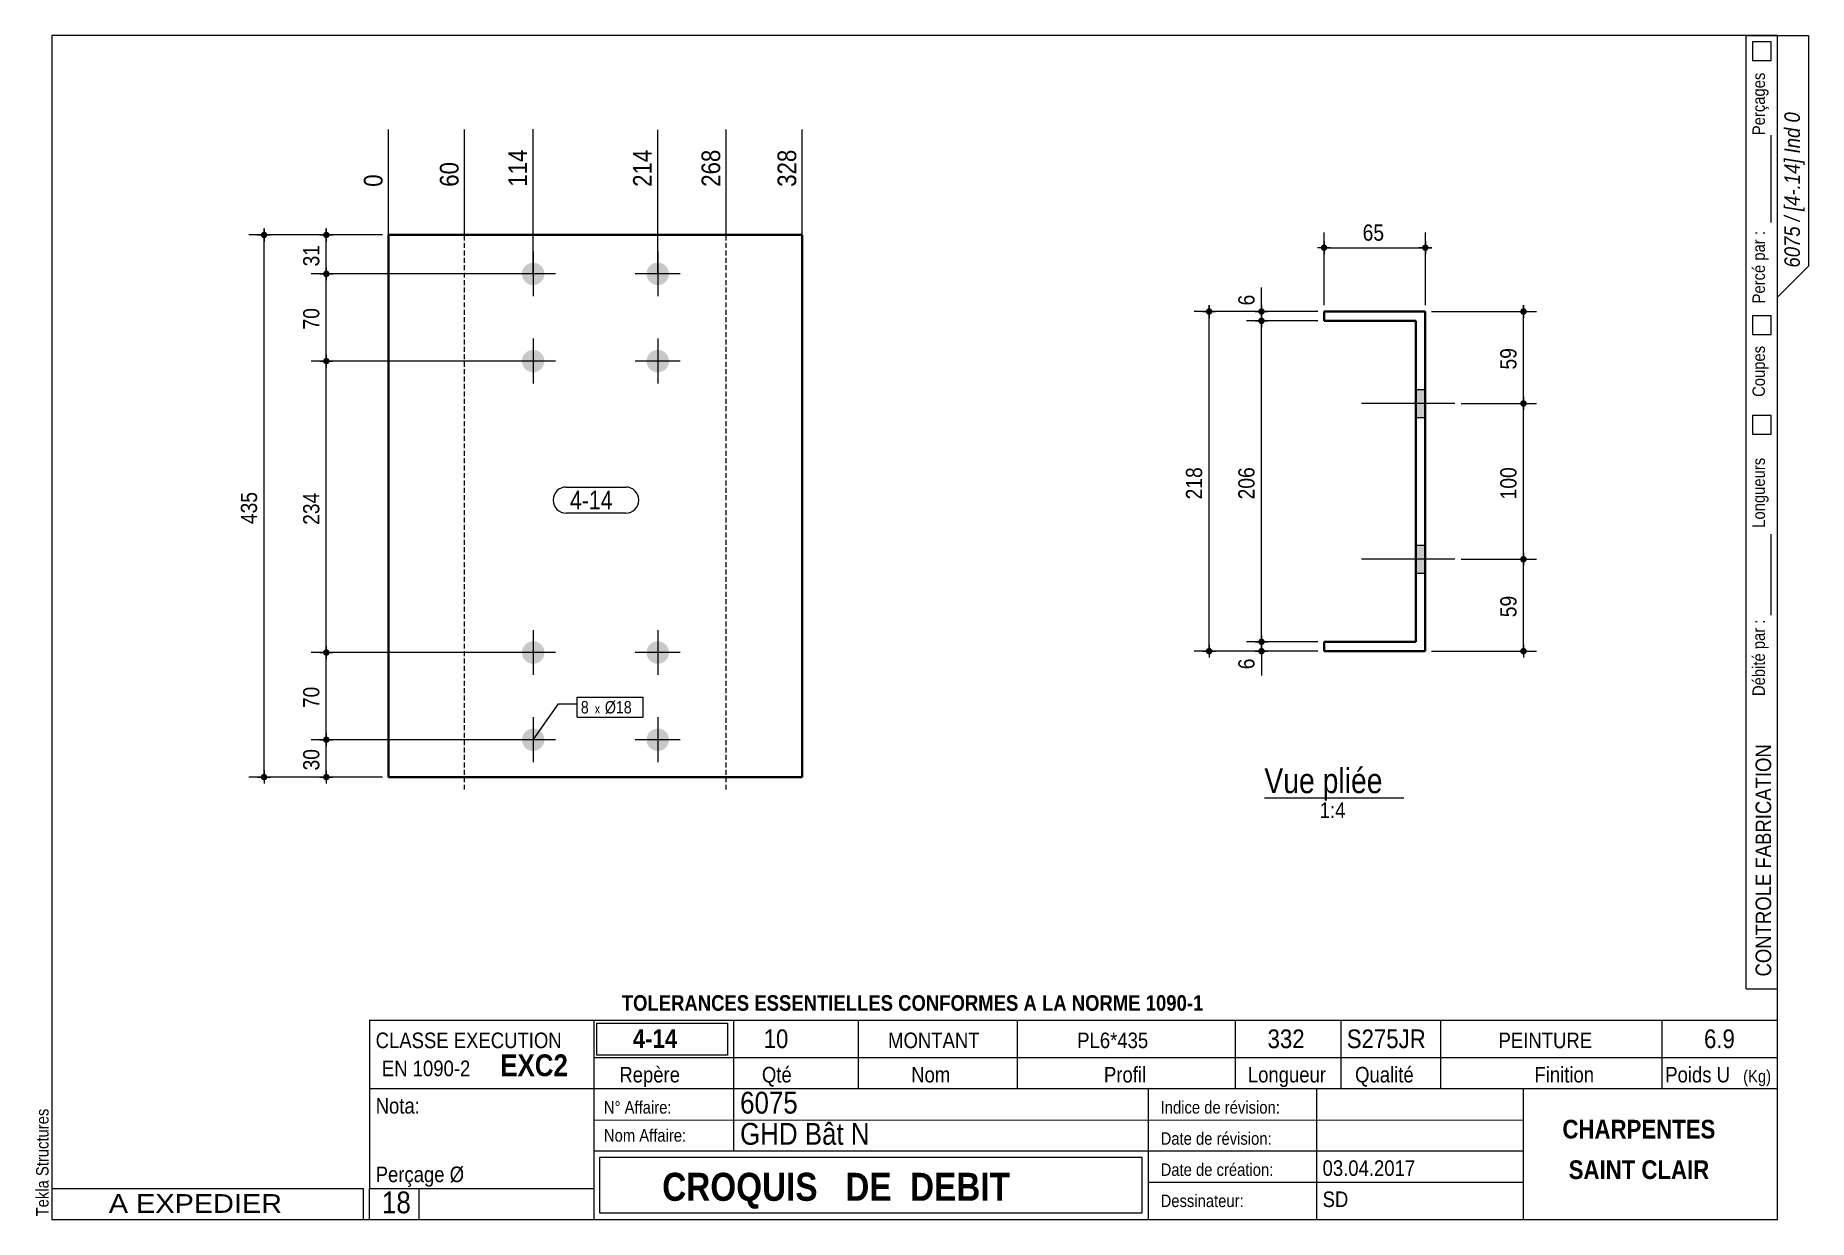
# Model space of a CAD drawing. Header units: millimetres. Extents: x 2 to 287, y 5 to 195.
import ezdxf

# ---------------------------------------------------------------- set-up
doc = ezdxf.new("R2010")
doc.units = ezdxf.units.MM
doc.linetypes.add('CACHE2', pattern=[1.190625, 0.79375, -0.396875])
for name, color, linetype, lineweight in [('Autre type objet', 1, 'Continuous', 0), ('Boulon', 7, 'Continuous', 0), ('Cache', 7, 'Continuous', 0), ('Cotation', 7, 'Continuous', 0), ('Désignation boulon', 3, 'Continuous', 0), ('Feuille dessin', 5, 'Continuous', 0), ('Objet graphique', 6, 'Continuous', 0), ('Piece', 2, 'Continuous', 0), ('Repère pièce', 3, 'Continuous', 0), ('Texte', 3, 'Continuous', 0)]:
    doc.layers.add(name, color=color, linetype=linetype, lineweight=lineweight)
doc.styles.add('ARIAL', font='ARIAL.TTF')
doc.styles.add('ARIAL_BOLD', font='ARIALBD.TTF')
doc.styles.add('ARIAL_ITALIC', font='ARIALI.TTF')
doc.styles.add('ARIAL_NARROW', font='ARIAL.TTF')
doc.styles.add('COMIC_SANS_MS', font='COMIC.TTF')

# ---------------------------------------------------------------- blocks, each defined once
blk = doc.blocks.new('*A1')
at = {"layer": 'Boulon'}
for points in [[(82.33, 97.79), (82.37, 97.78), (82.42, 97.78), (82.46, 97.78), (82.5, 97.77), (82.55, 97.77), (82.59, 97.76), (82.64, 97.75), (82.68, 97.74), (82.72, 97.73), (82.76, 97.72), (82.81, 97.71), (82.85, 97.7), (82.89, 97.68), (82.93, 97.67), (82.97, 97.65), (83.01, 97.63), (83.05, 97.61), (83.09, 97.59), (83.13, 97.57), (83.17, 97.55), (83.21, 97.53), (83.25, 97.51), (83.28, 97.48), (83.32, 97.46), (83.36, 97.43), (83.39, 97.41), (83.43, 97.38), (83.46, 97.35), (83.49, 97.32), (83.53, 97.29), (83.56, 97.26), (83.59, 97.23), (83.62, 97.2), (83.65, 97.16), (83.68, 97.13), (83.7, 97.09), (83.73, 97.06), (83.76, 97.02), (83.78, 96.99), (83.8, 96.95), (83.83, 96.91), (83.85, 96.87), (83.87, 96.83), (83.89, 96.8), (83.91, 96.76), (83.93, 96.72), (83.95, 96.68), (83.96, 96.63), (83.98, 96.59), (83.99, 96.55), (84.01, 96.51), (84.02, 96.47), (84.03, 96.42), (84.04, 96.38), (84.05, 96.34), (84.06, 96.29), (84.06, 96.25), (84.07, 96.21), (84.08, 96.16), (84.08, 96.12), (84.08, 96.07), (84.08, 96.03), (84.08, 95.99), (84.08, 95.94), (84.08, 95.9), (84.08, 95.85), (84.08, 95.81), (84.07, 95.77), (84.06, 95.72), (84.06, 95.68), (84.05, 95.64), (84.04, 95.59), (84.03, 95.55), (84.02, 95.51), (84.01, 95.46), (83.99, 95.42), (83.98, 95.38), (83.96, 95.34), (83.95, 95.3), (83.93, 95.26), (83.91, 95.22), (83.89, 95.18), (83.87, 95.14), (83.85, 95.1), (83.83, 95.06), (83.8, 95.02), (83.78, 94.99), (83.76, 94.95), (83.73, 94.91), (83.7, 94.88), (83.68, 94.84), (83.65, 94.81), (83.62, 94.78), (83.59, 94.75), (83.56, 94.71), (83.53, 94.68), (83.49, 94.65), (83.46, 94.62), (83.43, 94.59), (83.39, 94.57), (83.36, 94.54), (83.32, 94.51), (83.28, 94.49), (83.25, 94.47), (83.21, 94.44), (83.17, 94.42), (83.13, 94.4), (83.09, 94.38), (83.05, 94.36), (83.01, 94.34), (82.97, 94.32), (82.93, 94.31), (82.89, 94.29), (82.85, 94.28), (82.81, 94.26), (82.76, 94.25), (82.72, 94.24), (82.68, 94.23), (82.64, 94.22), (82.59, 94.21), (82.55, 94.21), (82.5, 94.2), (82.46, 94.19), (82.42, 94.19), (82.37, 94.19), (82.33, 94.19), (82.28, 94.19), (82.24, 94.19), (82.2, 94.19), (82.15, 94.19), (82.11, 94.19), (82.06, 94.2), (82.02, 94.21), (81.98, 94.21), (81.93, 94.22), (81.89, 94.23), (81.85, 94.24), (81.8, 94.25), (81.76, 94.26), (81.72, 94.28), (81.68, 94.29), (81.64, 94.31), (81.6, 94.32), (81.55, 94.34), (81.51, 94.36), (81.47, 94.38), (81.44, 94.4), (81.4, 94.42), (81.36, 94.44), (81.32, 94.47), (81.28, 94.49), (81.25, 94.51), (81.21, 94.54), (81.18, 94.57), (81.14, 94.59), (81.11, 94.62), (81.08, 94.65), (81.04, 94.68), (81.01, 94.71), (80.98, 94.75), (80.95, 94.78), (80.92, 94.81), (80.89, 94.84), (80.87, 94.88), (80.84, 94.91), (80.81, 94.95), (80.79, 94.99), (80.76, 95.02), (80.74, 95.06), (80.72, 95.1), (80.7, 95.14), (80.68, 95.18), (80.66, 95.22), (80.64, 95.26), (80.62, 95.3), (80.6, 95.34), (80.59, 95.38), (80.57, 95.42), (80.56, 95.46), (80.55, 95.51), (80.54, 95.55), (80.53, 95.59), (80.52, 95.64), (80.51, 95.68), (80.5, 95.72), (80.5, 95.77), (80.49, 95.81), (80.49, 95.85), (80.49, 95.9), (80.48, 95.94), (80.48, 95.99), (80.48, 96.03), (80.49, 96.07), (80.49, 96.12), (80.49, 96.16), (80.5, 96.21), (80.5, 96.25), (80.51, 96.29), (80.52, 96.34), (80.53, 96.38), (80.54, 96.42), (80.55, 96.47), (80.56, 96.51), (80.57, 96.55), (80.59, 96.59), (80.6, 96.63), (80.62, 96.68), (80.64, 96.72), (80.66, 96.76), (80.68, 96.8), (80.7, 96.83), (80.72, 96.87), (80.74, 96.91), (80.76, 96.95), (80.79, 96.99), (80.81, 97.02), (80.84, 97.06), (80.87, 97.09), (80.89, 97.13), (80.92, 97.16), (80.95, 97.2), (80.98, 97.23), (81.01, 97.26), (81.04, 97.29), (81.08, 97.32), (81.11, 97.35), (81.14, 97.38), (81.18, 97.41), (81.21, 97.43), (81.25, 97.46), (81.28, 97.48), (81.32, 97.51), (81.36, 97.53), (81.4, 97.55), (81.44, 97.57), (81.47, 97.59), (81.51, 97.61), (81.55, 97.63), (81.6, 97.65), (81.64, 97.67), (81.68, 97.68), (81.72, 97.7), (81.76, 97.71), (81.8, 97.72), (81.85, 97.73), (81.89, 97.74), (81.93, 97.75), (81.98, 97.76), (82.02, 97.77), (82.06, 97.77), (82.11, 97.78), (82.15, 97.78), (82.2, 97.78), (82.24, 97.79), (82.28, 97.79)], [(102.33, 97.79), (102.37, 97.78), (102.42, 97.78), (102.46, 97.78), (102.5, 97.77), (102.55, 97.77), (102.59, 97.76), (102.64, 97.75), (102.68, 97.74), (102.72, 97.73), (102.76, 97.72), (102.81, 97.71), (102.85, 97.7), (102.89, 97.68), (102.93, 97.67), (102.97, 97.65), (103.01, 97.63), (103.05, 97.61), (103.09, 97.59), (103.13, 97.57), (103.17, 97.55), (103.21, 97.53), (103.25, 97.51), (103.28, 97.48), (103.32, 97.46), (103.36, 97.43), (103.39, 97.41), (103.43, 97.38), (103.46, 97.35), (103.49, 97.32), (103.53, 97.29), (103.56, 97.26), (103.59, 97.23), (103.62, 97.2), (103.65, 97.16), (103.68, 97.13), (103.7, 97.09), (103.73, 97.06), (103.76, 97.02), (103.78, 96.99), (103.8, 96.95), (103.83, 96.91), (103.85, 96.87), (103.87, 96.83), (103.89, 96.8), (103.91, 96.76), (103.93, 96.72), (103.95, 96.68), (103.96, 96.63), (103.98, 96.59), (103.99, 96.55), (104.01, 96.51), (104.02, 96.47), (104.03, 96.42), (104.04, 96.38), (104.05, 96.34), (104.06, 96.29), (104.06, 96.25), (104.07, 96.21), (104.08, 96.16), (104.08, 96.12), (104.08, 96.07), (104.08, 96.03), (104.08, 95.99), (104.08, 95.94), (104.08, 95.9), (104.08, 95.85), (104.08, 95.81), (104.07, 95.77), (104.06, 95.72), (104.06, 95.68), (104.05, 95.64), (104.04, 95.59), (104.03, 95.55), (104.02, 95.51), (104.01, 95.46), (103.99, 95.42), (103.98, 95.38), (103.96, 95.34), (103.95, 95.3), (103.93, 95.26), (103.91, 95.22), (103.89, 95.18), (103.87, 95.14), (103.85, 95.1), (103.83, 95.06), (103.8, 95.02), (103.78, 94.99), (103.76, 94.95), (103.73, 94.91), (103.7, 94.88), (103.68, 94.84), (103.65, 94.81), (103.62, 94.78), (103.59, 94.75), (103.56, 94.71), (103.53, 94.68), (103.49, 94.65), (103.46, 94.62), (103.43, 94.59), (103.39, 94.57), (103.36, 94.54), (103.32, 94.51), (103.28, 94.49), (103.25, 94.47), (103.21, 94.44), (103.17, 94.42), (103.13, 94.4), (103.09, 94.38), (103.05, 94.36), (103.01, 94.34), (102.97, 94.32), (102.93, 94.31), (102.89, 94.29), (102.85, 94.28), (102.81, 94.26), (102.76, 94.25), (102.72, 94.24), (102.68, 94.23), (102.64, 94.22), (102.59, 94.21), (102.55, 94.21), (102.5, 94.2), (102.46, 94.19), (102.42, 94.19), (102.37, 94.19), (102.33, 94.19), (102.28, 94.19), (102.24, 94.19), (102.2, 94.19), (102.15, 94.19), (102.11, 94.19), (102.06, 94.2), (102.02, 94.21), (101.98, 94.21), (101.93, 94.22), (101.89, 94.23), (101.85, 94.24), (101.8, 94.25), (101.76, 94.26), (101.72, 94.28), (101.68, 94.29), (101.64, 94.31), (101.6, 94.32), (101.55, 94.34), (101.51, 94.36), (101.47, 94.38), (101.44, 94.4), (101.4, 94.42), (101.36, 94.44), (101.32, 94.47), (101.28, 94.49), (101.25, 94.51), (101.21, 94.54), (101.18, 94.57), (101.14, 94.59), (101.11, 94.62), (101.08, 94.65), (101.04, 94.68), (101.01, 94.71), (100.98, 94.75), (100.95, 94.78), (100.92, 94.81), (100.89, 94.84), (100.87, 94.88), (100.84, 94.91), (100.81, 94.95), (100.79, 94.99), (100.76, 95.02), (100.74, 95.06), (100.72, 95.1), (100.7, 95.14), (100.68, 95.18), (100.66, 95.22), (100.64, 95.26), (100.62, 95.3), (100.6, 95.34), (100.59, 95.38), (100.57, 95.42), (100.56, 95.46), (100.55, 95.51), (100.54, 95.55), (100.53, 95.59), (100.52, 95.64), (100.51, 95.68), (100.5, 95.72), (100.5, 95.77), (100.49, 95.81), (100.49, 95.85), (100.49, 95.9), (100.48, 95.94), (100.48, 95.99), (100.48, 96.03), (100.49, 96.07), (100.49, 96.12), (100.49, 96.16), (100.5, 96.21), (100.5, 96.25), (100.51, 96.29), (100.52, 96.34), (100.53, 96.38), (100.54, 96.42), (100.55, 96.47), (100.56, 96.51), (100.57, 96.55), (100.59, 96.59), (100.6, 96.63), (100.62, 96.68), (100.64, 96.72), (100.66, 96.76), (100.68, 96.8), (100.7, 96.83), (100.72, 96.87), (100.74, 96.91), (100.76, 96.95), (100.79, 96.99), (100.81, 97.02), (100.84, 97.06), (100.87, 97.09), (100.89, 97.13), (100.92, 97.16), (100.95, 97.2), (100.98, 97.23), (101.01, 97.26), (101.04, 97.29), (101.08, 97.32), (101.11, 97.35), (101.14, 97.38), (101.18, 97.41), (101.21, 97.43), (101.25, 97.46), (101.28, 97.48), (101.32, 97.51), (101.36, 97.53), (101.4, 97.55), (101.44, 97.57), (101.47, 97.59), (101.51, 97.61), (101.55, 97.63), (101.6, 97.65), (101.64, 97.67), (101.68, 97.68), (101.72, 97.7), (101.76, 97.71), (101.8, 97.72), (101.85, 97.73), (101.89, 97.74), (101.93, 97.75), (101.98, 97.76), (102.02, 97.77), (102.06, 97.77), (102.11, 97.78), (102.15, 97.78), (102.2, 97.78), (102.24, 97.79), (102.28, 97.79)], [(82.33, 83.79), (82.37, 83.78), (82.42, 83.78), (82.46, 83.78), (82.5, 83.77), (82.55, 83.77), (82.59, 83.76), (82.64, 83.75), (82.68, 83.74), (82.72, 83.73), (82.76, 83.72), (82.81, 83.71), (82.85, 83.7), (82.89, 83.68), (82.93, 83.67), (82.97, 83.65), (83.01, 83.63), (83.05, 83.61), (83.09, 83.59), (83.13, 83.57), (83.17, 83.55), (83.21, 83.53), (83.25, 83.51), (83.28, 83.48), (83.32, 83.46), (83.36, 83.43), (83.39, 83.41), (83.43, 83.38), (83.46, 83.35), (83.49, 83.32), (83.53, 83.29), (83.56, 83.26), (83.59, 83.23), (83.62, 83.2), (83.65, 83.16), (83.68, 83.13), (83.7, 83.09), (83.73, 83.06), (83.76, 83.02), (83.78, 82.99), (83.8, 82.95), (83.83, 82.91), (83.85, 82.87), (83.87, 82.83), (83.89, 82.8), (83.91, 82.76), (83.93, 82.72), (83.95, 82.68), (83.96, 82.63), (83.98, 82.59), (83.99, 82.55), (84.01, 82.51), (84.02, 82.47), (84.03, 82.42), (84.04, 82.38), (84.05, 82.34), (84.06, 82.29), (84.06, 82.25), (84.07, 82.21), (84.08, 82.16), (84.08, 82.12), (84.08, 82.07), (84.08, 82.03), (84.08, 81.99), (84.08, 81.94), (84.08, 81.9), (84.08, 81.85), (84.08, 81.81), (84.07, 81.77), (84.06, 81.72), (84.06, 81.68), (84.05, 81.64), (84.04, 81.59), (84.03, 81.55), (84.02, 81.51), (84.01, 81.46), (83.99, 81.42), (83.98, 81.38), (83.96, 81.34), (83.95, 81.3), (83.93, 81.26), (83.91, 81.22), (83.89, 81.18), (83.87, 81.14), (83.85, 81.1), (83.83, 81.06), (83.8, 81.02), (83.78, 80.99), (83.76, 80.95), (83.73, 80.91), (83.7, 80.88), (83.68, 80.84), (83.65, 80.81), (83.62, 80.78), (83.59, 80.75), (83.56, 80.71), (83.53, 80.68), (83.49, 80.65), (83.46, 80.62), (83.43, 80.59), (83.39, 80.57), (83.36, 80.54), (83.32, 80.51), (83.28, 80.49), (83.25, 80.47), (83.21, 80.44), (83.17, 80.42), (83.13, 80.4), (83.09, 80.38), (83.05, 80.36), (83.01, 80.34), (82.97, 80.32), (82.93, 80.31), (82.89, 80.29), (82.85, 80.28), (82.81, 80.26), (82.76, 80.25), (82.72, 80.24), (82.68, 80.23), (82.64, 80.22), (82.59, 80.21), (82.55, 80.21), (82.5, 80.2), (82.46, 80.19), (82.42, 80.19), (82.37, 80.19), (82.33, 80.19), (82.28, 80.19), (82.24, 80.19), (82.2, 80.19), (82.15, 80.19), (82.11, 80.19), (82.06, 80.2), (82.02, 80.21), (81.98, 80.21), (81.93, 80.22), (81.89, 80.23), (81.85, 80.24), (81.8, 80.25), (81.76, 80.26), (81.72, 80.28), (81.68, 80.29), (81.64, 80.31), (81.6, 80.32), (81.55, 80.34), (81.51, 80.36), (81.47, 80.38), (81.44, 80.4), (81.4, 80.42), (81.36, 80.44), (81.32, 80.47), (81.28, 80.49), (81.25, 80.51), (81.21, 80.54), (81.18, 80.57), (81.14, 80.59), (81.11, 80.62), (81.08, 80.65), (81.04, 80.68), (81.01, 80.71), (80.98, 80.75), (80.95, 80.78), (80.92, 80.81), (80.89, 80.84), (80.87, 80.88), (80.84, 80.91), (80.81, 80.95), (80.79, 80.99), (80.76, 81.02), (80.74, 81.06), (80.72, 81.1), (80.7, 81.14), (80.68, 81.18), (80.66, 81.22), (80.64, 81.26), (80.62, 81.3), (80.6, 81.34), (80.59, 81.38), (80.57, 81.42), (80.56, 81.46), (80.55, 81.51), (80.54, 81.55), (80.53, 81.59), (80.52, 81.64), (80.51, 81.68), (80.5, 81.72), (80.5, 81.77), (80.49, 81.81), (80.49, 81.85), (80.49, 81.9), (80.48, 81.94), (80.48, 81.99), (80.48, 82.03), (80.49, 82.07), (80.49, 82.12), (80.49, 82.16), (80.5, 82.21), (80.5, 82.25), (80.51, 82.29), (80.52, 82.34), (80.53, 82.38), (80.54, 82.42), (80.55, 82.47), (80.56, 82.51), (80.57, 82.55), (80.59, 82.59), (80.6, 82.63), (80.62, 82.68), (80.64, 82.72), (80.66, 82.76), (80.68, 82.8), (80.7, 82.83), (80.72, 82.87), (80.74, 82.91), (80.76, 82.95), (80.79, 82.99), (80.81, 83.02), (80.84, 83.06), (80.87, 83.09), (80.89, 83.13), (80.92, 83.16), (80.95, 83.2), (80.98, 83.23), (81.01, 83.26), (81.04, 83.29), (81.08, 83.32), (81.11, 83.35), (81.14, 83.38), (81.18, 83.41), (81.21, 83.43), (81.25, 83.46), (81.28, 83.48), (81.32, 83.51), (81.36, 83.53), (81.4, 83.55), (81.44, 83.57), (81.47, 83.59), (81.51, 83.61), (81.55, 83.63), (81.6, 83.65), (81.64, 83.67), (81.68, 83.68), (81.72, 83.7), (81.76, 83.71), (81.8, 83.72), (81.85, 83.73), (81.89, 83.74), (81.93, 83.75), (81.98, 83.76), (82.02, 83.77), (82.06, 83.77), (82.11, 83.78), (82.15, 83.78), (82.2, 83.78), (82.24, 83.79), (82.28, 83.79)], [(102.33, 83.79), (102.37, 83.78), (102.42, 83.78), (102.46, 83.78), (102.5, 83.77), (102.55, 83.77), (102.59, 83.76), (102.64, 83.75), (102.68, 83.74), (102.72, 83.73), (102.76, 83.72), (102.81, 83.71), (102.85, 83.7), (102.89, 83.68), (102.93, 83.67), (102.97, 83.65), (103.01, 83.63), (103.05, 83.61), (103.09, 83.59), (103.13, 83.57), (103.17, 83.55), (103.21, 83.53), (103.25, 83.51), (103.28, 83.48), (103.32, 83.46), (103.36, 83.43), (103.39, 83.41), (103.43, 83.38), (103.46, 83.35), (103.49, 83.32), (103.53, 83.29), (103.56, 83.26), (103.59, 83.23), (103.62, 83.2), (103.65, 83.16), (103.68, 83.13), (103.7, 83.09), (103.73, 83.06), (103.76, 83.02), (103.78, 82.99), (103.8, 82.95), (103.83, 82.91), (103.85, 82.87), (103.87, 82.83), (103.89, 82.8), (103.91, 82.76), (103.93, 82.72), (103.95, 82.68), (103.96, 82.63), (103.98, 82.59), (103.99, 82.55), (104.01, 82.51), (104.02, 82.47), (104.03, 82.42), (104.04, 82.38), (104.05, 82.34), (104.06, 82.29), (104.06, 82.25), (104.07, 82.21), (104.08, 82.16), (104.08, 82.12), (104.08, 82.07), (104.08, 82.03), (104.08, 81.99), (104.08, 81.94), (104.08, 81.9), (104.08, 81.85), (104.08, 81.81), (104.07, 81.77), (104.06, 81.72), (104.06, 81.68), (104.05, 81.64), (104.04, 81.59), (104.03, 81.55), (104.02, 81.51), (104.01, 81.46), (103.99, 81.42), (103.98, 81.38), (103.96, 81.34), (103.95, 81.3), (103.93, 81.26), (103.91, 81.22), (103.89, 81.18), (103.87, 81.14), (103.85, 81.1), (103.83, 81.06), (103.8, 81.02), (103.78, 80.99), (103.76, 80.95), (103.73, 80.91), (103.7, 80.88), (103.68, 80.84), (103.65, 80.81), (103.62, 80.78), (103.59, 80.75), (103.56, 80.71), (103.53, 80.68), (103.49, 80.65), (103.46, 80.62), (103.43, 80.59), (103.39, 80.57), (103.36, 80.54), (103.32, 80.51), (103.28, 80.49), (103.25, 80.47), (103.21, 80.44), (103.17, 80.42), (103.13, 80.4), (103.09, 80.38), (103.05, 80.36), (103.01, 80.34), (102.97, 80.32), (102.93, 80.31), (102.89, 80.29), (102.85, 80.28), (102.81, 80.26), (102.76, 80.25), (102.72, 80.24), (102.68, 80.23), (102.64, 80.22), (102.59, 80.21), (102.55, 80.21), (102.5, 80.2), (102.46, 80.19), (102.42, 80.19), (102.37, 80.19), (102.33, 80.19), (102.28, 80.19), (102.24, 80.19), (102.2, 80.19), (102.15, 80.19), (102.11, 80.19), (102.06, 80.2), (102.02, 80.21), (101.98, 80.21), (101.93, 80.22), (101.89, 80.23), (101.85, 80.24), (101.8, 80.25), (101.76, 80.26), (101.72, 80.28), (101.68, 80.29), (101.64, 80.31), (101.6, 80.32), (101.55, 80.34), (101.51, 80.36), (101.47, 80.38), (101.44, 80.4), (101.4, 80.42), (101.36, 80.44), (101.32, 80.47), (101.28, 80.49), (101.25, 80.51), (101.21, 80.54), (101.18, 80.57), (101.14, 80.59), (101.11, 80.62), (101.08, 80.65), (101.04, 80.68), (101.01, 80.71), (100.98, 80.75), (100.95, 80.78), (100.92, 80.81), (100.89, 80.84), (100.87, 80.88), (100.84, 80.91), (100.81, 80.95), (100.79, 80.99), (100.76, 81.02), (100.74, 81.06), (100.72, 81.1), (100.7, 81.14), (100.68, 81.18), (100.66, 81.22), (100.64, 81.26), (100.62, 81.3), (100.6, 81.34), (100.59, 81.38), (100.57, 81.42), (100.56, 81.46), (100.55, 81.51), (100.54, 81.55), (100.53, 81.59), (100.52, 81.64), (100.51, 81.68), (100.5, 81.72), (100.5, 81.77), (100.49, 81.81), (100.49, 81.85), (100.49, 81.9), (100.48, 81.94), (100.48, 81.99), (100.48, 82.03), (100.49, 82.07), (100.49, 82.12), (100.49, 82.16), (100.5, 82.21), (100.5, 82.25), (100.51, 82.29), (100.52, 82.34), (100.53, 82.38), (100.54, 82.42), (100.55, 82.47), (100.56, 82.51), (100.57, 82.55), (100.59, 82.59), (100.6, 82.63), (100.62, 82.68), (100.64, 82.72), (100.66, 82.76), (100.68, 82.8), (100.7, 82.83), (100.72, 82.87), (100.74, 82.91), (100.76, 82.95), (100.79, 82.99), (100.81, 83.02), (100.84, 83.06), (100.87, 83.09), (100.89, 83.13), (100.92, 83.16), (100.95, 83.2), (100.98, 83.23), (101.01, 83.26), (101.04, 83.29), (101.08, 83.32), (101.11, 83.35), (101.14, 83.38), (101.18, 83.41), (101.21, 83.43), (101.25, 83.46), (101.28, 83.48), (101.32, 83.51), (101.36, 83.53), (101.4, 83.55), (101.44, 83.57), (101.47, 83.59), (101.51, 83.61), (101.55, 83.63), (101.6, 83.65), (101.64, 83.67), (101.68, 83.68), (101.72, 83.7), (101.76, 83.71), (101.8, 83.72), (101.85, 83.73), (101.89, 83.74), (101.93, 83.75), (101.98, 83.76), (102.02, 83.77), (102.06, 83.77), (102.11, 83.78), (102.15, 83.78), (102.2, 83.78), (102.24, 83.79), (102.28, 83.79)]]:
    blk.add_hatch(color=256, dxfattribs=at).paths.add_polyline_path(points, flags=17)
at = {"layer": 'Boulon', "linetype": 'Continuous', "lineweight": 0}
for p, q in [((82.28, 99.59), (82.28, 92.39)), ((102.28, 99.59), (102.28, 92.39)), ((85.88, 95.99), (78.68, 95.99)), ((105.88, 95.99), (98.68, 95.99)), ((82.28, 85.59), (82.28, 78.39)), ((102.28, 85.59), (102.28, 78.39)), ((85.88, 81.99), (78.68, 81.99)), ((105.88, 81.99), (98.68, 81.99))]:
    blk.add_line(p, q, dxfattribs=at)
blk = doc.blocks.new('*A2')
at = {"layer": 'Boulon'}
for points in [[(82.33, 158.55), (82.37, 158.54), (82.42, 158.54), (82.46, 158.54), (82.5, 158.53), (82.55, 158.53), (82.59, 158.52), (82.64, 158.51), (82.68, 158.5), (82.72, 158.49), (82.76, 158.48), (82.81, 158.47), (82.85, 158.46), (82.89, 158.44), (82.93, 158.43), (82.97, 158.41), (83.01, 158.39), (83.05, 158.37), (83.09, 158.35), (83.13, 158.33), (83.17, 158.31), (83.21, 158.29), (83.25, 158.27), (83.28, 158.24), (83.32, 158.22), (83.36, 158.19), (83.39, 158.17), (83.43, 158.14), (83.46, 158.11), (83.49, 158.08), (83.53, 158.05), (83.56, 158.02), (83.59, 157.99), (83.62, 157.96), (83.65, 157.92), (83.68, 157.89), (83.7, 157.85), (83.73, 157.82), (83.76, 157.78), (83.78, 157.75), (83.8, 157.71), (83.83, 157.67), (83.85, 157.63), (83.87, 157.59), (83.89, 157.56), (83.91, 157.52), (83.93, 157.48), (83.95, 157.44), (83.96, 157.39), (83.98, 157.35), (83.99, 157.31), (84.01, 157.27), (84.02, 157.23), (84.03, 157.18), (84.04, 157.14), (84.05, 157.1), (84.06, 157.05), (84.06, 157.01), (84.07, 156.97), (84.08, 156.92), (84.08, 156.88), (84.08, 156.83), (84.08, 156.79), (84.08, 156.75), (84.08, 156.7), (84.08, 156.66), (84.08, 156.61), (84.08, 156.57), (84.07, 156.53), (84.06, 156.48), (84.06, 156.44), (84.05, 156.4), (84.04, 156.35), (84.03, 156.31), (84.02, 156.27), (84.01, 156.22), (83.99, 156.18), (83.98, 156.14), (83.96, 156.1), (83.95, 156.06), (83.93, 156.02), (83.91, 155.98), (83.89, 155.94), (83.87, 155.9), (83.85, 155.86), (83.83, 155.82), (83.8, 155.78), (83.78, 155.75), (83.76, 155.71), (83.73, 155.67), (83.7, 155.64), (83.68, 155.6), (83.65, 155.57), (83.62, 155.54), (83.59, 155.51), (83.56, 155.47), (83.53, 155.44), (83.49, 155.41), (83.46, 155.38), (83.43, 155.35), (83.39, 155.33), (83.36, 155.3), (83.32, 155.27), (83.28, 155.25), (83.25, 155.23), (83.21, 155.2), (83.17, 155.18), (83.13, 155.16), (83.09, 155.14), (83.05, 155.12), (83.01, 155.1), (82.97, 155.08), (82.93, 155.07), (82.89, 155.05), (82.85, 155.04), (82.81, 155.02), (82.76, 155.01), (82.72, 155), (82.68, 154.99), (82.64, 154.98), (82.59, 154.97), (82.55, 154.97), (82.5, 154.96), (82.46, 154.95), (82.42, 154.95), (82.37, 154.95), (82.33, 154.95), (82.28, 154.95), (82.24, 154.95), (82.2, 154.95), (82.15, 154.95), (82.11, 154.95), (82.06, 154.96), (82.02, 154.97), (81.98, 154.97), (81.93, 154.98), (81.89, 154.99), (81.85, 155), (81.8, 155.01), (81.76, 155.02), (81.72, 155.04), (81.68, 155.05), (81.64, 155.07), (81.6, 155.08), (81.55, 155.1), (81.51, 155.12), (81.47, 155.14), (81.44, 155.16), (81.4, 155.18), (81.36, 155.2), (81.32, 155.23), (81.28, 155.25), (81.25, 155.27), (81.21, 155.3), (81.18, 155.33), (81.14, 155.35), (81.11, 155.38), (81.08, 155.41), (81.04, 155.44), (81.01, 155.47), (80.98, 155.51), (80.95, 155.54), (80.92, 155.57), (80.89, 155.6), (80.87, 155.64), (80.84, 155.67), (80.81, 155.71), (80.79, 155.75), (80.76, 155.78), (80.74, 155.82), (80.72, 155.86), (80.7, 155.9), (80.68, 155.94), (80.66, 155.98), (80.64, 156.02), (80.62, 156.06), (80.6, 156.1), (80.59, 156.14), (80.57, 156.18), (80.56, 156.22), (80.55, 156.27), (80.54, 156.31), (80.53, 156.35), (80.52, 156.4), (80.51, 156.44), (80.5, 156.48), (80.5, 156.53), (80.49, 156.57), (80.49, 156.61), (80.49, 156.66), (80.48, 156.7), (80.48, 156.75), (80.48, 156.79), (80.49, 156.83), (80.49, 156.88), (80.49, 156.92), (80.5, 156.97), (80.5, 157.01), (80.51, 157.05), (80.52, 157.1), (80.53, 157.14), (80.54, 157.18), (80.55, 157.23), (80.56, 157.27), (80.57, 157.31), (80.59, 157.35), (80.6, 157.39), (80.62, 157.44), (80.64, 157.48), (80.66, 157.52), (80.68, 157.56), (80.7, 157.59), (80.72, 157.63), (80.74, 157.67), (80.76, 157.71), (80.79, 157.75), (80.81, 157.78), (80.84, 157.82), (80.87, 157.85), (80.89, 157.89), (80.92, 157.92), (80.95, 157.96), (80.98, 157.99), (81.01, 158.02), (81.04, 158.05), (81.08, 158.08), (81.11, 158.11), (81.14, 158.14), (81.18, 158.17), (81.21, 158.19), (81.25, 158.22), (81.28, 158.24), (81.32, 158.27), (81.36, 158.29), (81.4, 158.31), (81.44, 158.33), (81.47, 158.35), (81.51, 158.37), (81.55, 158.39), (81.6, 158.41), (81.64, 158.43), (81.68, 158.44), (81.72, 158.46), (81.76, 158.47), (81.8, 158.48), (81.85, 158.49), (81.89, 158.5), (81.93, 158.51), (81.98, 158.52), (82.02, 158.53), (82.06, 158.53), (82.11, 158.54), (82.15, 158.54), (82.2, 158.54), (82.24, 158.55), (82.28, 158.55)], [(102.33, 158.55), (102.37, 158.54), (102.42, 158.54), (102.46, 158.54), (102.5, 158.53), (102.55, 158.53), (102.59, 158.52), (102.64, 158.51), (102.68, 158.5), (102.72, 158.49), (102.76, 158.48), (102.81, 158.47), (102.85, 158.46), (102.89, 158.44), (102.93, 158.43), (102.97, 158.41), (103.01, 158.39), (103.05, 158.37), (103.09, 158.35), (103.13, 158.33), (103.17, 158.31), (103.21, 158.29), (103.25, 158.27), (103.28, 158.24), (103.32, 158.22), (103.36, 158.19), (103.39, 158.17), (103.43, 158.14), (103.46, 158.11), (103.49, 158.08), (103.53, 158.05), (103.56, 158.02), (103.59, 157.99), (103.62, 157.96), (103.65, 157.92), (103.68, 157.89), (103.7, 157.85), (103.73, 157.82), (103.76, 157.78), (103.78, 157.75), (103.8, 157.71), (103.83, 157.67), (103.85, 157.63), (103.87, 157.59), (103.89, 157.56), (103.91, 157.52), (103.93, 157.48), (103.95, 157.44), (103.96, 157.39), (103.98, 157.35), (103.99, 157.31), (104.01, 157.27), (104.02, 157.23), (104.03, 157.18), (104.04, 157.14), (104.05, 157.1), (104.06, 157.05), (104.06, 157.01), (104.07, 156.97), (104.08, 156.92), (104.08, 156.88), (104.08, 156.83), (104.08, 156.79), (104.08, 156.75), (104.08, 156.7), (104.08, 156.66), (104.08, 156.61), (104.08, 156.57), (104.07, 156.53), (104.06, 156.48), (104.06, 156.44), (104.05, 156.4), (104.04, 156.35), (104.03, 156.31), (104.02, 156.27), (104.01, 156.22), (103.99, 156.18), (103.98, 156.14), (103.96, 156.1), (103.95, 156.06), (103.93, 156.02), (103.91, 155.98), (103.89, 155.94), (103.87, 155.9), (103.85, 155.86), (103.83, 155.82), (103.8, 155.78), (103.78, 155.75), (103.76, 155.71), (103.73, 155.67), (103.7, 155.64), (103.68, 155.6), (103.65, 155.57), (103.62, 155.54), (103.59, 155.51), (103.56, 155.47), (103.53, 155.44), (103.49, 155.41), (103.46, 155.38), (103.43, 155.35), (103.39, 155.33), (103.36, 155.3), (103.32, 155.27), (103.28, 155.25), (103.25, 155.23), (103.21, 155.2), (103.17, 155.18), (103.13, 155.16), (103.09, 155.14), (103.05, 155.12), (103.01, 155.1), (102.97, 155.08), (102.93, 155.07), (102.89, 155.05), (102.85, 155.04), (102.81, 155.02), (102.76, 155.01), (102.72, 155), (102.68, 154.99), (102.64, 154.98), (102.59, 154.97), (102.55, 154.97), (102.5, 154.96), (102.46, 154.95), (102.42, 154.95), (102.37, 154.95), (102.33, 154.95), (102.28, 154.95), (102.24, 154.95), (102.2, 154.95), (102.15, 154.95), (102.11, 154.95), (102.06, 154.96), (102.02, 154.97), (101.98, 154.97), (101.93, 154.98), (101.89, 154.99), (101.85, 155), (101.8, 155.01), (101.76, 155.02), (101.72, 155.04), (101.68, 155.05), (101.64, 155.07), (101.6, 155.08), (101.55, 155.1), (101.51, 155.12), (101.47, 155.14), (101.44, 155.16), (101.4, 155.18), (101.36, 155.2), (101.32, 155.23), (101.28, 155.25), (101.25, 155.27), (101.21, 155.3), (101.18, 155.33), (101.14, 155.35), (101.11, 155.38), (101.08, 155.41), (101.04, 155.44), (101.01, 155.47), (100.98, 155.51), (100.95, 155.54), (100.92, 155.57), (100.89, 155.6), (100.87, 155.64), (100.84, 155.67), (100.81, 155.71), (100.79, 155.75), (100.76, 155.78), (100.74, 155.82), (100.72, 155.86), (100.7, 155.9), (100.68, 155.94), (100.66, 155.98), (100.64, 156.02), (100.62, 156.06), (100.6, 156.1), (100.59, 156.14), (100.57, 156.18), (100.56, 156.22), (100.55, 156.27), (100.54, 156.31), (100.53, 156.35), (100.52, 156.4), (100.51, 156.44), (100.5, 156.48), (100.5, 156.53), (100.49, 156.57), (100.49, 156.61), (100.49, 156.66), (100.48, 156.7), (100.48, 156.75), (100.48, 156.79), (100.49, 156.83), (100.49, 156.88), (100.49, 156.92), (100.5, 156.97), (100.5, 157.01), (100.51, 157.05), (100.52, 157.1), (100.53, 157.14), (100.54, 157.18), (100.55, 157.23), (100.56, 157.27), (100.57, 157.31), (100.59, 157.35), (100.6, 157.39), (100.62, 157.44), (100.64, 157.48), (100.66, 157.52), (100.68, 157.56), (100.7, 157.59), (100.72, 157.63), (100.74, 157.67), (100.76, 157.71), (100.79, 157.75), (100.81, 157.78), (100.84, 157.82), (100.87, 157.85), (100.89, 157.89), (100.92, 157.92), (100.95, 157.96), (100.98, 157.99), (101.01, 158.02), (101.04, 158.05), (101.08, 158.08), (101.11, 158.11), (101.14, 158.14), (101.18, 158.17), (101.21, 158.19), (101.25, 158.22), (101.28, 158.24), (101.32, 158.27), (101.36, 158.29), (101.4, 158.31), (101.44, 158.33), (101.47, 158.35), (101.51, 158.37), (101.55, 158.39), (101.6, 158.41), (101.64, 158.43), (101.68, 158.44), (101.72, 158.46), (101.76, 158.47), (101.8, 158.48), (101.85, 158.49), (101.89, 158.5), (101.93, 158.51), (101.98, 158.52), (102.02, 158.53), (102.06, 158.53), (102.11, 158.54), (102.15, 158.54), (102.2, 158.54), (102.24, 158.55), (102.28, 158.55)], [(82.33, 144.55), (82.37, 144.54), (82.42, 144.54), (82.46, 144.54), (82.5, 144.53), (82.55, 144.53), (82.59, 144.52), (82.64, 144.51), (82.68, 144.5), (82.72, 144.49), (82.76, 144.48), (82.81, 144.47), (82.85, 144.46), (82.89, 144.44), (82.93, 144.43), (82.97, 144.41), (83.01, 144.39), (83.05, 144.37), (83.09, 144.35), (83.13, 144.33), (83.17, 144.31), (83.21, 144.29), (83.25, 144.27), (83.28, 144.24), (83.32, 144.22), (83.36, 144.19), (83.39, 144.17), (83.43, 144.14), (83.46, 144.11), (83.49, 144.08), (83.53, 144.05), (83.56, 144.02), (83.59, 143.99), (83.62, 143.96), (83.65, 143.92), (83.68, 143.89), (83.7, 143.85), (83.73, 143.82), (83.76, 143.78), (83.78, 143.75), (83.8, 143.71), (83.83, 143.67), (83.85, 143.63), (83.87, 143.59), (83.89, 143.56), (83.91, 143.52), (83.93, 143.48), (83.95, 143.44), (83.96, 143.39), (83.98, 143.35), (83.99, 143.31), (84.01, 143.27), (84.02, 143.23), (84.03, 143.18), (84.04, 143.14), (84.05, 143.1), (84.06, 143.05), (84.06, 143.01), (84.07, 142.97), (84.08, 142.92), (84.08, 142.88), (84.08, 142.83), (84.08, 142.79), (84.08, 142.75), (84.08, 142.7), (84.08, 142.66), (84.08, 142.61), (84.08, 142.57), (84.07, 142.53), (84.06, 142.48), (84.06, 142.44), (84.05, 142.4), (84.04, 142.35), (84.03, 142.31), (84.02, 142.27), (84.01, 142.22), (83.99, 142.18), (83.98, 142.14), (83.96, 142.1), (83.95, 142.06), (83.93, 142.02), (83.91, 141.98), (83.89, 141.94), (83.87, 141.9), (83.85, 141.86), (83.83, 141.82), (83.8, 141.78), (83.78, 141.75), (83.76, 141.71), (83.73, 141.67), (83.7, 141.64), (83.68, 141.6), (83.65, 141.57), (83.62, 141.54), (83.59, 141.51), (83.56, 141.47), (83.53, 141.44), (83.49, 141.41), (83.46, 141.38), (83.43, 141.35), (83.39, 141.33), (83.36, 141.3), (83.32, 141.27), (83.28, 141.25), (83.25, 141.23), (83.21, 141.2), (83.17, 141.18), (83.13, 141.16), (83.09, 141.14), (83.05, 141.12), (83.01, 141.1), (82.97, 141.08), (82.93, 141.07), (82.89, 141.05), (82.85, 141.04), (82.81, 141.02), (82.76, 141.01), (82.72, 141), (82.68, 140.99), (82.64, 140.98), (82.59, 140.97), (82.55, 140.97), (82.5, 140.96), (82.46, 140.95), (82.42, 140.95), (82.37, 140.95), (82.33, 140.95), (82.28, 140.95), (82.24, 140.95), (82.2, 140.95), (82.15, 140.95), (82.11, 140.95), (82.06, 140.96), (82.02, 140.97), (81.98, 140.97), (81.93, 140.98), (81.89, 140.99), (81.85, 141), (81.8, 141.01), (81.76, 141.02), (81.72, 141.04), (81.68, 141.05), (81.64, 141.07), (81.6, 141.08), (81.55, 141.1), (81.51, 141.12), (81.47, 141.14), (81.44, 141.16), (81.4, 141.18), (81.36, 141.2), (81.32, 141.23), (81.28, 141.25), (81.25, 141.27), (81.21, 141.3), (81.18, 141.33), (81.14, 141.35), (81.11, 141.38), (81.08, 141.41), (81.04, 141.44), (81.01, 141.47), (80.98, 141.51), (80.95, 141.54), (80.92, 141.57), (80.89, 141.6), (80.87, 141.64), (80.84, 141.67), (80.81, 141.71), (80.79, 141.75), (80.76, 141.78), (80.74, 141.82), (80.72, 141.86), (80.7, 141.9), (80.68, 141.94), (80.66, 141.98), (80.64, 142.02), (80.62, 142.06), (80.6, 142.1), (80.59, 142.14), (80.57, 142.18), (80.56, 142.22), (80.55, 142.27), (80.54, 142.31), (80.53, 142.35), (80.52, 142.4), (80.51, 142.44), (80.5, 142.48), (80.5, 142.53), (80.49, 142.57), (80.49, 142.61), (80.49, 142.66), (80.48, 142.7), (80.48, 142.75), (80.48, 142.79), (80.49, 142.83), (80.49, 142.88), (80.49, 142.92), (80.5, 142.97), (80.5, 143.01), (80.51, 143.05), (80.52, 143.1), (80.53, 143.14), (80.54, 143.18), (80.55, 143.23), (80.56, 143.27), (80.57, 143.31), (80.59, 143.35), (80.6, 143.39), (80.62, 143.44), (80.64, 143.48), (80.66, 143.52), (80.68, 143.56), (80.7, 143.59), (80.72, 143.63), (80.74, 143.67), (80.76, 143.71), (80.79, 143.75), (80.81, 143.78), (80.84, 143.82), (80.87, 143.85), (80.89, 143.89), (80.92, 143.92), (80.95, 143.96), (80.98, 143.99), (81.01, 144.02), (81.04, 144.05), (81.08, 144.08), (81.11, 144.11), (81.14, 144.14), (81.18, 144.17), (81.21, 144.19), (81.25, 144.22), (81.28, 144.24), (81.32, 144.27), (81.36, 144.29), (81.4, 144.31), (81.44, 144.33), (81.47, 144.35), (81.51, 144.37), (81.55, 144.39), (81.6, 144.41), (81.64, 144.43), (81.68, 144.44), (81.72, 144.46), (81.76, 144.47), (81.8, 144.48), (81.85, 144.49), (81.89, 144.5), (81.93, 144.51), (81.98, 144.52), (82.02, 144.53), (82.06, 144.53), (82.11, 144.54), (82.15, 144.54), (82.2, 144.54), (82.24, 144.55), (82.28, 144.55)], [(102.33, 144.55), (102.37, 144.54), (102.42, 144.54), (102.46, 144.54), (102.5, 144.53), (102.55, 144.53), (102.59, 144.52), (102.64, 144.51), (102.68, 144.5), (102.72, 144.49), (102.76, 144.48), (102.81, 144.47), (102.85, 144.46), (102.89, 144.44), (102.93, 144.43), (102.97, 144.41), (103.01, 144.39), (103.05, 144.37), (103.09, 144.35), (103.13, 144.33), (103.17, 144.31), (103.21, 144.29), (103.25, 144.27), (103.28, 144.24), (103.32, 144.22), (103.36, 144.19), (103.39, 144.17), (103.43, 144.14), (103.46, 144.11), (103.49, 144.08), (103.53, 144.05), (103.56, 144.02), (103.59, 143.99), (103.62, 143.96), (103.65, 143.92), (103.68, 143.89), (103.7, 143.85), (103.73, 143.82), (103.76, 143.78), (103.78, 143.75), (103.8, 143.71), (103.83, 143.67), (103.85, 143.63), (103.87, 143.59), (103.89, 143.56), (103.91, 143.52), (103.93, 143.48), (103.95, 143.44), (103.96, 143.39), (103.98, 143.35), (103.99, 143.31), (104.01, 143.27), (104.02, 143.23), (104.03, 143.18), (104.04, 143.14), (104.05, 143.1), (104.06, 143.05), (104.06, 143.01), (104.07, 142.97), (104.08, 142.92), (104.08, 142.88), (104.08, 142.83), (104.08, 142.79), (104.08, 142.75), (104.08, 142.7), (104.08, 142.66), (104.08, 142.61), (104.08, 142.57), (104.07, 142.53), (104.06, 142.48), (104.06, 142.44), (104.05, 142.4), (104.04, 142.35), (104.03, 142.31), (104.02, 142.27), (104.01, 142.22), (103.99, 142.18), (103.98, 142.14), (103.96, 142.1), (103.95, 142.06), (103.93, 142.02), (103.91, 141.98), (103.89, 141.94), (103.87, 141.9), (103.85, 141.86), (103.83, 141.82), (103.8, 141.78), (103.78, 141.75), (103.76, 141.71), (103.73, 141.67), (103.7, 141.64), (103.68, 141.6), (103.65, 141.57), (103.62, 141.54), (103.59, 141.51), (103.56, 141.47), (103.53, 141.44), (103.49, 141.41), (103.46, 141.38), (103.43, 141.35), (103.39, 141.33), (103.36, 141.3), (103.32, 141.27), (103.28, 141.25), (103.25, 141.23), (103.21, 141.2), (103.17, 141.18), (103.13, 141.16), (103.09, 141.14), (103.05, 141.12), (103.01, 141.1), (102.97, 141.08), (102.93, 141.07), (102.89, 141.05), (102.85, 141.04), (102.81, 141.02), (102.76, 141.01), (102.72, 141), (102.68, 140.99), (102.64, 140.98), (102.59, 140.97), (102.55, 140.97), (102.5, 140.96), (102.46, 140.95), (102.42, 140.95), (102.37, 140.95), (102.33, 140.95), (102.28, 140.95), (102.24, 140.95), (102.2, 140.95), (102.15, 140.95), (102.11, 140.95), (102.06, 140.96), (102.02, 140.97), (101.98, 140.97), (101.93, 140.98), (101.89, 140.99), (101.85, 141), (101.8, 141.01), (101.76, 141.02), (101.72, 141.04), (101.68, 141.05), (101.64, 141.07), (101.6, 141.08), (101.55, 141.1), (101.51, 141.12), (101.47, 141.14), (101.44, 141.16), (101.4, 141.18), (101.36, 141.2), (101.32, 141.23), (101.28, 141.25), (101.25, 141.27), (101.21, 141.3), (101.18, 141.33), (101.14, 141.35), (101.11, 141.38), (101.08, 141.41), (101.04, 141.44), (101.01, 141.47), (100.98, 141.51), (100.95, 141.54), (100.92, 141.57), (100.89, 141.6), (100.87, 141.64), (100.84, 141.67), (100.81, 141.71), (100.79, 141.75), (100.76, 141.78), (100.74, 141.82), (100.72, 141.86), (100.7, 141.9), (100.68, 141.94), (100.66, 141.98), (100.64, 142.02), (100.62, 142.06), (100.6, 142.1), (100.59, 142.14), (100.57, 142.18), (100.56, 142.22), (100.55, 142.27), (100.54, 142.31), (100.53, 142.35), (100.52, 142.4), (100.51, 142.44), (100.5, 142.48), (100.5, 142.53), (100.49, 142.57), (100.49, 142.61), (100.49, 142.66), (100.48, 142.7), (100.48, 142.75), (100.48, 142.79), (100.49, 142.83), (100.49, 142.88), (100.49, 142.92), (100.5, 142.97), (100.5, 143.01), (100.51, 143.05), (100.52, 143.1), (100.53, 143.14), (100.54, 143.18), (100.55, 143.23), (100.56, 143.27), (100.57, 143.31), (100.59, 143.35), (100.6, 143.39), (100.62, 143.44), (100.64, 143.48), (100.66, 143.52), (100.68, 143.56), (100.7, 143.59), (100.72, 143.63), (100.74, 143.67), (100.76, 143.71), (100.79, 143.75), (100.81, 143.78), (100.84, 143.82), (100.87, 143.85), (100.89, 143.89), (100.92, 143.92), (100.95, 143.96), (100.98, 143.99), (101.01, 144.02), (101.04, 144.05), (101.08, 144.08), (101.11, 144.11), (101.14, 144.14), (101.18, 144.17), (101.21, 144.19), (101.25, 144.22), (101.28, 144.24), (101.32, 144.27), (101.36, 144.29), (101.4, 144.31), (101.44, 144.33), (101.47, 144.35), (101.51, 144.37), (101.55, 144.39), (101.6, 144.41), (101.64, 144.43), (101.68, 144.44), (101.72, 144.46), (101.76, 144.47), (101.8, 144.48), (101.85, 144.49), (101.89, 144.5), (101.93, 144.51), (101.98, 144.52), (102.02, 144.53), (102.06, 144.53), (102.11, 144.54), (102.15, 144.54), (102.2, 144.54), (102.24, 144.55), (102.28, 144.55)]]:
    blk.add_hatch(color=256, dxfattribs=at).paths.add_polyline_path(points, flags=17)
at = {"layer": 'Boulon', "linetype": 'Continuous', "lineweight": 0}
for p, q in [((82.28, 160.35), (82.28, 153.15)), ((102.28, 160.35), (102.28, 153.15)), ((85.88, 156.75), (78.68, 156.75)), ((105.88, 156.75), (98.68, 156.75)), ((82.28, 146.35), (82.28, 139.15)), ((102.28, 146.35), (102.28, 139.15)), ((85.88, 142.75), (78.68, 142.75)), ((105.88, 142.75), (98.68, 142.75))]:
    blk.add_line(p, q, dxfattribs=at)
blk = doc.blocks.new('*A3')
at = {"layer": 'Cache', "color": 7, "linetype": 'CACHE2', "lineweight": 20}
for p, q in [((71.284157, 73.986305), (71.284157, 164.986305)), ((113.283355, 73.986305), (113.283355, 164.986305))]:
    blk.add_line(p, q, dxfattribs=at)
at = {"layer": 'Piece', "color": 2, "linetype": 'Continuous', "lineweight": 40}
for p, q in [((125.482955, 162.986305), (59.084557, 162.986305)), ((59.084557, 162.986305), (59.084557, 75.986305)), ((125.482955, 75.986305), (125.482955, 162.986305)), ((59.084557, 75.986305), (125.482955, 75.986305))]:
    blk.add_line(p, q, dxfattribs=at)
blk = doc.blocks.new('*A4')
at = {"layer": 'Boulon'}
for points in [[(225.49, 133.7), (223.99, 133.7), (223.99, 138.2), (225.49, 138.2)], [(225.49, 133.7), (223.99, 133.7), (223.99, 138.2), (225.49, 138.2)], [(225.49, 108.7), (223.99, 108.7), (223.99, 113.2), (225.49, 113.2)], [(225.49, 108.7), (223.99, 108.7), (223.99, 113.2), (225.49, 113.2)]]:
    blk.add_hatch(color=256, dxfattribs=at).paths.add_polyline_path(points, flags=17)
at = {"layer": 'Boulon', "linetype": 'Continuous', "lineweight": 0}
for p, q in [((223.99, 138.2), (225.49, 138.2)), ((223.99, 138.2), (225.49, 138.2)), ((230.24, 135.95), (215.24, 135.95)), ((230.24, 135.95), (215.24, 135.95)), ((223.99, 133.7), (225.49, 133.7)), ((223.99, 133.7), (225.49, 133.7)), ((223.99, 113.2), (225.49, 113.2)), ((223.99, 113.2), (225.49, 113.2)), ((230.24, 110.95), (215.24, 110.95)), ((230.24, 110.95), (215.24, 110.95)), ((223.99, 108.7), (225.49, 108.7)), ((223.99, 108.7), (225.49, 108.7))]:
    blk.add_line(p, q, dxfattribs=at)
blk = doc.blocks.new('*A5')
at = {"layer": 'Boulon'}
for points in [[(225.49, 133.7), (223.99, 133.7), (223.99, 138.2), (225.49, 138.2)], [(225.49, 133.7), (223.99, 133.7), (223.99, 138.2), (225.49, 138.2)], [(225.49, 108.7), (223.99, 108.7), (223.99, 113.2), (225.49, 113.2)], [(225.49, 108.7), (223.99, 108.7), (223.99, 113.2), (225.49, 113.2)]]:
    blk.add_hatch(color=256, dxfattribs=at).paths.add_polyline_path(points, flags=17)
at = {"layer": 'Boulon', "linetype": 'Continuous', "lineweight": 0}
for p, q in [((223.99, 138.2), (225.49, 138.2)), ((223.99, 138.2), (225.49, 138.2)), ((230.24, 135.95), (215.24, 135.95)), ((230.24, 135.95), (215.24, 135.95)), ((223.99, 133.7), (225.49, 133.7)), ((223.99, 133.7), (225.49, 133.7)), ((223.99, 113.2), (225.49, 113.2)), ((223.99, 113.2), (225.49, 113.2)), ((230.24, 110.95), (215.24, 110.95)), ((230.24, 110.95), (215.24, 110.95)), ((223.99, 108.7), (225.49, 108.7)), ((223.99, 108.7), (225.49, 108.7))]:
    blk.add_line(p, q, dxfattribs=at)
blk = doc.blocks.new('*A6')
at = {"layer": 'Piece', "color": 2, "linetype": 'Continuous', "lineweight": 40}
for p, q in [((225.486537, 150.700701), (209.236538, 150.700702)), ((209.236538, 150.700702), (209.236538, 149.200702)), ((223.986537, 149.200701), (209.236538, 149.200702)), ((223.986537, 149.200701), (223.986534, 97.700703)), ((225.486537, 150.700701), (225.486534, 96.200703)), ((209.236535, 96.200703), (209.236535, 97.700703)), ((223.986534, 97.700703), (209.236535, 97.700703)), ((225.486534, 96.200703), (209.236535, 96.200703))]:
    blk.add_line(p, q, dxfattribs=at)
blk = doc.blocks.new('*A7')
at = {"layer": 'Objet graphique', "linetype": 'Continuous', "lineweight": 0}
blk.add_line((125.482955, 162.986305), (125.482955, 179.890968), dxfattribs=at)
blk = doc.blocks.new('*A8')
at = {"layer": 'Objet graphique', "linetype": 'Continuous', "lineweight": 0}
blk.add_line((113.283355, 162.986305), (113.283355, 179.890968), dxfattribs=at)
blk = doc.blocks.new('*A9')
at = {"layer": 'Objet graphique', "linetype": 'Continuous', "lineweight": 0}
blk.add_line((102.284098, 156.746306), (102.312589, 179.866326), dxfattribs=at)
blk = doc.blocks.new('*A10')
at = {"layer": 'Objet graphique', "linetype": 'Continuous', "lineweight": 0}
blk.add_line((82.284098, 156.746306), (82.258518, 179.961328), dxfattribs=at)
blk = doc.blocks.new('*A11')
at = {"layer": 'Objet graphique', "linetype": 'Continuous', "lineweight": 0}
blk.add_line((71.284157, 162.986305), (71.284157, 179.890968), dxfattribs=at)
blk = doc.blocks.new('*A12')
at = {"layer": 'Objet graphique', "linetype": 'Continuous', "lineweight": 0}
blk.add_line((59.084557, 162.986305), (59.084557, 179.890968), dxfattribs=at)
blk = doc.blocks.new('*A13')
at = {"layer": 'Texte', "style": 'ARIAL', "width": 0.85}
blk.add_text('0', height=3, rotation=90.00021, dxfattribs=at).set_placement((58.111732, 170.722244))
blk = doc.blocks.new('*A14')
at = {"layer": 'Feuille dessin', "linetype": 'Continuous', "lineweight": 0}
for p, q in [((282, 195), (5, 195)), ((5, 195), (5, 5)), ((282, 5), (282, 195)), ((5, 5), (282, 5))]:
    blk.add_line(p, q, dxfattribs=at)
at = {"layer": 'Feuille dessin', "style": 'ARIAL', "width": 0.85}
blk.add_text('Tekla Structures', height=2, rotation=90, dxfattribs=at).set_placement((4.5, 5.5))
blk = doc.blocks.new('*A15')
at = {"layer": 'Autre type objet', "linetype": 'Continuous', "lineweight": 0}
for p, q in [((56, 37), (92, 37)), ((56, 37), (56, 10)), ((92, 37), (92, 10)), ((56, 26), (92, 26)), ((56, 10), (92, 10)), ((56, 5), (56, 10)), ((64, 5), (64, 10)), ((56, 5), (64, 5))]:
    blk.add_line(p, q, dxfattribs=at)
at = {"layer": 'Autre type objet', "width": 0.85}
for s, height, style, p in [('CLASSE EXECUTION', 2.5, 'ARIAL', (57, 32.5)), ('EXC2', 3.5, 'ARIAL_BOLD', (77, 28)), ('EN 1090-2', 2.5, 'ARIAL', (58, 28)), ('Nota:', 2.5, 'ARIAL', (57, 22)), ('Perçage Ø', 2.5, 'ARIAL', (57, 11)), ('18', 3.5, 'ARIAL_NARROW', (58.014234, 6))]:
    blk.add_text(s, height=height, dxfattribs=dict(at, style=style)).set_placement(p)
blk = doc.blocks.new('*A16')
at = {"layer": 'Autre type objet', "linetype": 'Continuous', "lineweight": 0}
for p, q in [((277, 42), (277, 195)), ((277, 195), (287, 195)), ((278, 194), (278, 191)), ((281, 194), (278, 194)), ((281, 191), (281, 194)), ((282, 42), (282, 195)), ((287, 195), (287, 158)), ((278, 191), (281, 191)), ((281, 165), (281, 179)), ((287, 158), (282, 153)), ((278, 150), (278, 147)), ((281, 150), (278, 150)), ((281, 147), (281, 150)), ((278, 147), (281, 147)), ((278, 134), (278, 131)), ((281, 134), (278, 134)), ((281, 131), (281, 134)), ((278, 131), (281, 131)), ((281, 102), (281, 115)), ((277, 42), (282, 42))]:
    blk.add_line(p, q, dxfattribs=at)
at = {"layer": 'Autre type objet', "width": 0.85}
for s, height, style, p in [('Perçages', 2, 'ARIAL', (280, 179)), ('6075 / [4-.14] Ind 0', 2.5, 'ARIAL_ITALIC', (285.619109, 157.760245)), ('Percé par :', 2, 'ARIAL', (280, 152)), ('Coupes', 2, 'ARIAL', (280, 137)), ('Longueurs', 2, 'ARIAL', (280, 116)), ('Débité par :', 2, 'ARIAL', (280, 89)), ('CONTROLE FABRICATION', 2.5, 'ARIAL', (281, 44))]:
    blk.add_text(s, height=height, rotation=90, dxfattribs=dict(at, style=style)).set_placement(p)
blk = doc.blocks.new('*A17')
at = {"layer": 'Autre type objet', "linetype": 'Continuous', "lineweight": 0}
for p, q in [((92, 37), (282, 37)), ((92, 37), (92, 31)), ((114.5, 31), (114.5, 37)), ((134.5, 31), (134.5, 37)), ((160, 31), (160, 37)), ((195, 31), (195, 37)), ((212, 31), (212, 37)), ((228, 31), (228, 37)), ((263.5, 31), (263.5, 37)), ((282, 31), (282, 37)), ((92.51953, 36.5), (113.5, 36.5)), ((92.51953, 31.394341), (92.51953, 36.5)), ((113.5, 36.5), (113.5, 31.394341)), ((113.5, 31.394341), (92.51953, 31.394341)), ((92, 31), (282, 31)), ((92, 31), (92, 5)), ((114.5, 16), (114.5, 31)), ((134.5, 26), (134.5, 31)), ((160, 26), (160, 31)), ((195, 26), (195, 31)), ((212, 26), (212, 31)), ((228, 26), (228, 31)), ((263.5, 26), (263.5, 31)), ((282, 5), (282, 31)), ((92, 26), (282, 26)), ((181, 26), (181, 5)), ((208, 26), (208, 5)), ((241.262466, 5), (241.262466, 26)), ((92, 21), (241.327069, 20.935451)), ((92, 16), (181, 16)), ((93, 15), (180, 15)), ((93, 6), (93, 15)), ((180, 15), (180, 6)), ((181, 16), (241.297815, 16.021151)), ((181, 11), (241.217807, 10.969512)), ((180, 6), (93, 6)), ((92, 5), (282, 5))]:
    blk.add_line(p, q, dxfattribs=at)
at = {"layer": 'Autre type objet', "width": 0.85}
for s, height, style, p in [('TOLERANCES ESSENTIELLES CONFORMES A LA NORME 1090-1', 2.5, 'ARIAL_BOLD', (96.5, 38.5)), ('4-14', 3, 'ARIAL_BOLD', (98.285724, 32.540141)), ('10', 3, 'ARIAL', (119.277344, 32.5)), ('MONTANT', 2.5, 'ARIAL', (139.257202, 32.5)), ('PL6*435', 2.5, 'ARIAL', (169.61084, 32.5)), ('332', 3, 'ARIAL', (200.165771, 32.5)), ('S275JR', 3, 'ARIAL', (212.880127, 32.5)), ('PEINTURE', 2.5, 'ARIAL', (237.24646, 32.5)), ('6.9', 3, 'ARIAL', (270.222412, 32.5)), ('Repère', 2.5, 'ARIAL', (96.112978, 27)), ('Qté', 2.5, 'ARIAL', (119, 27)), ('Nom', 2.5, 'ARIAL', (142.961426, 27)), ('Profil', 2.5, 'ARIAL', (173.903564, 27)), ('Longueur', 2.5, 'ARIAL', (197, 27)), ('Qualité', 2.5, 'ARIAL', (214.218018, 27)), ('Finition', 2.5, 'ARIAL', (243, 27)), ('Poids U', 2.5, 'ARIAL', (264, 27)), ('(Kg)', 2, 'ARIAL', (276.5, 27)), ('N° Affaire:', 2, 'ARIAL', (93.640566, 22)), ('6075', 3.5, 'ARIAL', (115.5, 22)), ('Indice de révision:', 2, 'ARIAL', (183, 22)), ('GHD Bât N', 3.5, 'ARIAL', (115.5, 17)), ('CHARPENTES', 3, 'ARIAL_BOLD', (247.5, 18)), ('Nom Affaire:', 2, 'ARIAL', (93.640566, 17.5)), ('Date de révision:', 2, 'ARIAL', (183, 17)), ('03.04.2017', 2.5, 'ARIAL', (209, 12)), ('SAINT CLAIR', 3, 'ARIAL_BOLD', (248.5, 11.5)), ('CROQUIS   DE  DEBIT', 4.5, 'ARIAL_BOLD', (103, 8)), ('Date de création:', 2, 'ARIAL', (183, 12)), ('Dessinateur:', 2, 'ARIAL', (183, 7)), ('SD', 2.5, 'ARIAL', (209, 7))]:
    blk.add_text(s, height=height, dxfattribs=dict(at, style=style)).set_placement(p)
blk = doc.blocks.new('*A18')
at = {"layer": 'Autre type objet', "linetype": 'Continuous', "lineweight": 0}
for p, q in [((5, 10), (55, 10)), ((5, 10), (5, 5)), ((55, 10), (55, 5)), ((5, 5), (55, 5))]:
    blk.add_line(p, q, dxfattribs=at)
at = {"layer": 'Autre type objet', "style": 'ARIAL', "width": 1.105}
blk.add_text('A EXPEDIER', height=3, dxfattribs=at).set_placement((14.169647, 6.073465))
blk = doc.blocks.new('*A19')
at = {"layer": 'Cotation'}
for points in [[(39.06, 162.47), (39.03, 162.47), (39.01, 162.47), (38.98, 162.48), (38.96, 162.48), (38.93, 162.49), (38.91, 162.5), (38.89, 162.51), (38.86, 162.52), (38.84, 162.53), (38.82, 162.54), (38.8, 162.55), (38.77, 162.57), (38.75, 162.58), (38.74, 162.6), (38.72, 162.62), (38.7, 162.64), (38.68, 162.66), (38.67, 162.68), (38.65, 162.7), (38.64, 162.72), (38.63, 162.74), (38.61, 162.76), (38.6, 162.79), (38.59, 162.81), (38.59, 162.84), (38.58, 162.86), (38.57, 162.88), (38.57, 162.91), (38.57, 162.94), (38.57, 162.96), (38.56, 162.99), (38.57, 163.01), (38.57, 163.04), (38.57, 163.06), (38.57, 163.09), (38.58, 163.11), (38.59, 163.14), (38.59, 163.16), (38.6, 163.19), (38.61, 163.21), (38.63, 163.23), (38.64, 163.25), (38.65, 163.28), (38.67, 163.3), (38.68, 163.32), (38.7, 163.34), (38.72, 163.35), (38.74, 163.37), (38.75, 163.39), (38.77, 163.4), (38.8, 163.42), (38.82, 163.43), (38.84, 163.44), (38.86, 163.46), (38.89, 163.47), (38.91, 163.48), (38.93, 163.48), (38.96, 163.49), (38.98, 163.5), (39.01, 163.5), (39.03, 163.5), (39.06, 163.51), (39.08, 163.51), (39.11, 163.51), (39.14, 163.5), (39.16, 163.5), (39.19, 163.5), (39.21, 163.49), (39.24, 163.48), (39.26, 163.48), (39.28, 163.47), (39.31, 163.46), (39.33, 163.44), (39.35, 163.43), (39.37, 163.42), (39.39, 163.4), (39.41, 163.39), (39.43, 163.37), (39.45, 163.35), (39.47, 163.34), (39.49, 163.32), (39.5, 163.3), (39.52, 163.28), (39.53, 163.25), (39.54, 163.23), (39.55, 163.21), (39.56, 163.19), (39.57, 163.16), (39.58, 163.14), (39.59, 163.11), (39.59, 163.09), (39.6, 163.06), (39.6, 163.04), (39.6, 163.01), (39.6, 162.99), (39.6, 162.96), (39.6, 162.94), (39.6, 162.91), (39.59, 162.88), (39.59, 162.86), (39.58, 162.84), (39.57, 162.81), (39.56, 162.79), (39.55, 162.76), (39.54, 162.74), (39.53, 162.72), (39.52, 162.7), (39.5, 162.68), (39.49, 162.66), (39.47, 162.64), (39.45, 162.62), (39.43, 162.6), (39.41, 162.58), (39.39, 162.57), (39.37, 162.55), (39.35, 162.54), (39.33, 162.53), (39.31, 162.52), (39.28, 162.51), (39.26, 162.5), (39.24, 162.49), (39.21, 162.48), (39.19, 162.48), (39.16, 162.47), (39.14, 162.47), (39.11, 162.47), (39.08, 162.47)], [(39.06, 75.47), (39.03, 75.47), (39.01, 75.47), (38.98, 75.48), (38.96, 75.48), (38.93, 75.49), (38.91, 75.5), (38.89, 75.51), (38.86, 75.52), (38.84, 75.53), (38.82, 75.54), (38.8, 75.55), (38.77, 75.57), (38.75, 75.58), (38.74, 75.6), (38.72, 75.62), (38.7, 75.64), (38.68, 75.66), (38.67, 75.68), (38.65, 75.7), (38.64, 75.72), (38.63, 75.74), (38.61, 75.76), (38.6, 75.79), (38.59, 75.81), (38.59, 75.84), (38.58, 75.86), (38.57, 75.88), (38.57, 75.91), (38.57, 75.94), (38.57, 75.96), (38.56, 75.99), (38.57, 76.01), (38.57, 76.04), (38.57, 76.06), (38.57, 76.09), (38.58, 76.11), (38.59, 76.14), (38.59, 76.16), (38.6, 76.19), (38.61, 76.21), (38.63, 76.23), (38.64, 76.25), (38.65, 76.28), (38.67, 76.3), (38.68, 76.32), (38.7, 76.34), (38.72, 76.35), (38.74, 76.37), (38.75, 76.39), (38.77, 76.4), (38.8, 76.42), (38.82, 76.43), (38.84, 76.44), (38.86, 76.46), (38.89, 76.47), (38.91, 76.48), (38.93, 76.48), (38.96, 76.49), (38.98, 76.5), (39.01, 76.5), (39.03, 76.5), (39.06, 76.51), (39.08, 76.51), (39.11, 76.51), (39.14, 76.5), (39.16, 76.5), (39.19, 76.5), (39.21, 76.49), (39.24, 76.48), (39.26, 76.48), (39.28, 76.47), (39.31, 76.46), (39.33, 76.44), (39.35, 76.43), (39.37, 76.42), (39.39, 76.4), (39.41, 76.39), (39.43, 76.37), (39.45, 76.35), (39.47, 76.34), (39.49, 76.32), (39.5, 76.3), (39.52, 76.28), (39.53, 76.25), (39.54, 76.23), (39.55, 76.21), (39.56, 76.19), (39.57, 76.16), (39.58, 76.14), (39.59, 76.11), (39.59, 76.09), (39.6, 76.06), (39.6, 76.04), (39.6, 76.01), (39.6, 75.99), (39.6, 75.96), (39.6, 75.94), (39.6, 75.91), (39.59, 75.88), (39.59, 75.86), (39.58, 75.84), (39.57, 75.81), (39.56, 75.79), (39.55, 75.76), (39.54, 75.74), (39.53, 75.72), (39.52, 75.7), (39.5, 75.68), (39.49, 75.66), (39.47, 75.64), (39.45, 75.62), (39.43, 75.6), (39.41, 75.58), (39.39, 75.57), (39.37, 75.55), (39.35, 75.54), (39.33, 75.53), (39.31, 75.52), (39.28, 75.51), (39.26, 75.5), (39.24, 75.49), (39.21, 75.48), (39.19, 75.48), (39.16, 75.47), (39.14, 75.47), (39.11, 75.47), (39.08, 75.47)]]:
    blk.add_hatch(color=256, dxfattribs=at).paths.add_polyline_path(points, flags=17)
at = {"layer": 'Cotation', "linetype": 'Continuous', "lineweight": 0}
for p, q in [((58.08, 162.99), (36.66, 162.99)), ((38.04, 162.99), (40.12, 162.99)), ((39.08, 164.03), (39.08, 161.95)), ((39.08, 162.99), (39.08, 164.03)), ((39.08, 75.99), (39.08, 162.99)), ((39.08, 77.03), (39.08, 74.95)), ((58.08, 75.99), (36.66, 75.99)), ((38.04, 75.99), (40.12, 75.99)), ((39.08, 75.99), (39.08, 74.95))]:
    blk.add_line(p, q, dxfattribs=at)
at = {"layer": 'Cotation'}
for p in [(39.08, 162.99), (39.08, 75.99)]:
    blk.add_point(p, dxfattribs=at)
at = {"layer": 'Cotation', "style": 'ARIAL', "width": 0.85}
blk.add_text('435', height=2.6, rotation=90.0002, dxfattribs=at).set_placement((37.96, 116.59))
blk = doc.blocks.new('*A20')
at = {"layer": 'Cotation'}
for points in [[(49.06, 81.47), (49.03, 81.47), (49.01, 81.47), (48.98, 81.48), (48.96, 81.48), (48.93, 81.49), (48.91, 81.5), (48.89, 81.51), (48.86, 81.52), (48.84, 81.53), (48.82, 81.54), (48.8, 81.55), (48.77, 81.57), (48.75, 81.58), (48.74, 81.6), (48.72, 81.62), (48.7, 81.64), (48.68, 81.66), (48.67, 81.68), (48.65, 81.7), (48.64, 81.72), (48.63, 81.74), (48.61, 81.76), (48.6, 81.79), (48.59, 81.81), (48.59, 81.84), (48.58, 81.86), (48.57, 81.88), (48.57, 81.91), (48.57, 81.94), (48.57, 81.96), (48.56, 81.99), (48.57, 82.01), (48.57, 82.04), (48.57, 82.06), (48.57, 82.09), (48.58, 82.11), (48.59, 82.14), (48.59, 82.16), (48.6, 82.19), (48.61, 82.21), (48.63, 82.23), (48.64, 82.25), (48.65, 82.28), (48.67, 82.3), (48.68, 82.32), (48.7, 82.34), (48.72, 82.35), (48.74, 82.37), (48.75, 82.39), (48.77, 82.4), (48.8, 82.42), (48.82, 82.43), (48.84, 82.44), (48.86, 82.46), (48.89, 82.47), (48.91, 82.48), (48.93, 82.48), (48.96, 82.49), (48.98, 82.5), (49.01, 82.5), (49.03, 82.5), (49.06, 82.51), (49.08, 82.51), (49.11, 82.51), (49.14, 82.5), (49.16, 82.5), (49.19, 82.5), (49.21, 82.49), (49.24, 82.48), (49.26, 82.48), (49.28, 82.47), (49.31, 82.46), (49.33, 82.44), (49.35, 82.43), (49.37, 82.42), (49.39, 82.4), (49.41, 82.39), (49.43, 82.37), (49.45, 82.35), (49.47, 82.34), (49.49, 82.32), (49.5, 82.3), (49.52, 82.28), (49.53, 82.25), (49.54, 82.23), (49.55, 82.21), (49.56, 82.19), (49.57, 82.16), (49.58, 82.14), (49.59, 82.11), (49.59, 82.09), (49.6, 82.06), (49.6, 82.04), (49.6, 82.01), (49.6, 81.99), (49.6, 81.96), (49.6, 81.94), (49.6, 81.91), (49.59, 81.88), (49.59, 81.86), (49.58, 81.84), (49.57, 81.81), (49.56, 81.79), (49.55, 81.76), (49.54, 81.74), (49.53, 81.72), (49.52, 81.7), (49.5, 81.68), (49.49, 81.66), (49.47, 81.64), (49.45, 81.62), (49.43, 81.6), (49.41, 81.58), (49.39, 81.57), (49.37, 81.55), (49.35, 81.54), (49.33, 81.53), (49.31, 81.52), (49.28, 81.51), (49.26, 81.5), (49.24, 81.49), (49.21, 81.48), (49.19, 81.48), (49.16, 81.47), (49.14, 81.47), (49.11, 81.47), (49.08, 81.47)], [(49.06, 75.47), (49.03, 75.47), (49.01, 75.47), (48.98, 75.48), (48.96, 75.48), (48.93, 75.49), (48.91, 75.5), (48.89, 75.51), (48.86, 75.52), (48.84, 75.53), (48.82, 75.54), (48.8, 75.55), (48.77, 75.57), (48.75, 75.58), (48.74, 75.6), (48.72, 75.62), (48.7, 75.64), (48.68, 75.66), (48.67, 75.68), (48.65, 75.7), (48.64, 75.72), (48.63, 75.74), (48.61, 75.76), (48.6, 75.79), (48.59, 75.81), (48.59, 75.84), (48.58, 75.86), (48.57, 75.88), (48.57, 75.91), (48.57, 75.94), (48.57, 75.96), (48.56, 75.99), (48.57, 76.01), (48.57, 76.04), (48.57, 76.06), (48.57, 76.09), (48.58, 76.11), (48.59, 76.14), (48.59, 76.16), (48.6, 76.19), (48.61, 76.21), (48.63, 76.23), (48.64, 76.25), (48.65, 76.28), (48.67, 76.3), (48.68, 76.32), (48.7, 76.34), (48.72, 76.35), (48.74, 76.37), (48.75, 76.39), (48.77, 76.4), (48.8, 76.42), (48.82, 76.43), (48.84, 76.44), (48.86, 76.46), (48.89, 76.47), (48.91, 76.48), (48.93, 76.48), (48.96, 76.49), (48.98, 76.5), (49.01, 76.5), (49.03, 76.5), (49.06, 76.51), (49.08, 76.51), (49.11, 76.51), (49.14, 76.5), (49.16, 76.5), (49.19, 76.5), (49.21, 76.49), (49.24, 76.48), (49.26, 76.48), (49.28, 76.47), (49.31, 76.46), (49.33, 76.44), (49.35, 76.43), (49.37, 76.42), (49.39, 76.4), (49.41, 76.39), (49.43, 76.37), (49.45, 76.35), (49.47, 76.34), (49.49, 76.32), (49.5, 76.3), (49.52, 76.28), (49.53, 76.25), (49.54, 76.23), (49.55, 76.21), (49.56, 76.19), (49.57, 76.16), (49.58, 76.14), (49.59, 76.11), (49.59, 76.09), (49.6, 76.06), (49.6, 76.04), (49.6, 76.01), (49.6, 75.99), (49.6, 75.96), (49.6, 75.94), (49.6, 75.91), (49.59, 75.88), (49.59, 75.86), (49.58, 75.84), (49.57, 75.81), (49.56, 75.79), (49.55, 75.76), (49.54, 75.74), (49.53, 75.72), (49.52, 75.7), (49.5, 75.68), (49.49, 75.66), (49.47, 75.64), (49.45, 75.62), (49.43, 75.6), (49.41, 75.58), (49.39, 75.57), (49.37, 75.55), (49.35, 75.54), (49.33, 75.53), (49.31, 75.52), (49.28, 75.51), (49.26, 75.5), (49.24, 75.49), (49.21, 75.48), (49.19, 75.48), (49.16, 75.47), (49.14, 75.47), (49.11, 75.47), (49.08, 75.47)]]:
    blk.add_hatch(color=256, dxfattribs=at).paths.add_polyline_path(points, flags=17)
at = {"layer": 'Cotation', "linetype": 'Continuous', "lineweight": 0}
for p, q in [((49.08, 83.03), (49.08, 80.95)), ((49.08, 81.99), (49.08, 83.03)), ((81.28, 81.99), (46.66, 81.99)), ((48.04, 81.99), (50.12, 81.99)), ((49.08, 75.99), (49.08, 81.99)), ((49.08, 77.03), (49.08, 74.95)), ((58.08, 75.99), (46.66, 75.99)), ((48.04, 75.99), (50.12, 75.99)), ((49.08, 75.99), (49.08, 74.95))]:
    blk.add_line(p, q, dxfattribs=at)
at = {"layer": 'Cotation'}
for p in [(49.08, 81.99), (49.08, 75.99)]:
    blk.add_point(p, dxfattribs=at)
at = {"layer": 'Cotation', "style": 'ARIAL', "width": 0.85}
blk.add_text('30', height=2.6, rotation=90.0002, dxfattribs=at).set_placement((47.96, 77.06))
blk = doc.blocks.new('*A21')
at = {"layer": 'Cotation'}
for points in [[(49.06, 95.47), (49.03, 95.47), (49.01, 95.47), (48.98, 95.48), (48.96, 95.48), (48.93, 95.49), (48.91, 95.5), (48.89, 95.51), (48.86, 95.52), (48.84, 95.53), (48.82, 95.54), (48.8, 95.55), (48.77, 95.57), (48.75, 95.58), (48.74, 95.6), (48.72, 95.62), (48.7, 95.64), (48.68, 95.66), (48.67, 95.68), (48.65, 95.7), (48.64, 95.72), (48.63, 95.74), (48.61, 95.76), (48.6, 95.79), (48.59, 95.81), (48.59, 95.84), (48.58, 95.86), (48.57, 95.88), (48.57, 95.91), (48.57, 95.94), (48.57, 95.96), (48.56, 95.99), (48.57, 96.01), (48.57, 96.04), (48.57, 96.06), (48.57, 96.09), (48.58, 96.11), (48.59, 96.14), (48.59, 96.16), (48.6, 96.19), (48.61, 96.21), (48.63, 96.23), (48.64, 96.25), (48.65, 96.28), (48.67, 96.3), (48.68, 96.32), (48.7, 96.34), (48.72, 96.35), (48.74, 96.37), (48.75, 96.39), (48.77, 96.4), (48.8, 96.42), (48.82, 96.43), (48.84, 96.44), (48.86, 96.46), (48.89, 96.47), (48.91, 96.48), (48.93, 96.48), (48.96, 96.49), (48.98, 96.5), (49.01, 96.5), (49.03, 96.5), (49.06, 96.51), (49.08, 96.51), (49.11, 96.51), (49.14, 96.5), (49.16, 96.5), (49.19, 96.5), (49.21, 96.49), (49.24, 96.48), (49.26, 96.48), (49.28, 96.47), (49.31, 96.46), (49.33, 96.44), (49.35, 96.43), (49.37, 96.42), (49.39, 96.4), (49.41, 96.39), (49.43, 96.37), (49.45, 96.35), (49.47, 96.34), (49.49, 96.32), (49.5, 96.3), (49.52, 96.28), (49.53, 96.25), (49.54, 96.23), (49.55, 96.21), (49.56, 96.19), (49.57, 96.16), (49.58, 96.14), (49.59, 96.11), (49.59, 96.09), (49.6, 96.06), (49.6, 96.04), (49.6, 96.01), (49.6, 95.99), (49.6, 95.96), (49.6, 95.94), (49.6, 95.91), (49.59, 95.88), (49.59, 95.86), (49.58, 95.84), (49.57, 95.81), (49.56, 95.79), (49.55, 95.76), (49.54, 95.74), (49.53, 95.72), (49.52, 95.7), (49.5, 95.68), (49.49, 95.66), (49.47, 95.64), (49.45, 95.62), (49.43, 95.6), (49.41, 95.58), (49.39, 95.57), (49.37, 95.55), (49.35, 95.54), (49.33, 95.53), (49.31, 95.52), (49.28, 95.51), (49.26, 95.5), (49.24, 95.49), (49.21, 95.48), (49.19, 95.48), (49.16, 95.47), (49.14, 95.47), (49.11, 95.47), (49.08, 95.47)], [(49.06, 81.47), (49.03, 81.47), (49.01, 81.47), (48.98, 81.48), (48.96, 81.48), (48.93, 81.49), (48.91, 81.5), (48.89, 81.51), (48.86, 81.52), (48.84, 81.53), (48.82, 81.54), (48.8, 81.55), (48.77, 81.57), (48.75, 81.58), (48.74, 81.6), (48.72, 81.62), (48.7, 81.64), (48.68, 81.66), (48.67, 81.68), (48.65, 81.7), (48.64, 81.72), (48.63, 81.74), (48.61, 81.76), (48.6, 81.79), (48.59, 81.81), (48.59, 81.84), (48.58, 81.86), (48.57, 81.88), (48.57, 81.91), (48.57, 81.94), (48.57, 81.96), (48.56, 81.99), (48.57, 82.01), (48.57, 82.04), (48.57, 82.06), (48.57, 82.09), (48.58, 82.11), (48.59, 82.14), (48.59, 82.16), (48.6, 82.19), (48.61, 82.21), (48.63, 82.23), (48.64, 82.25), (48.65, 82.28), (48.67, 82.3), (48.68, 82.32), (48.7, 82.34), (48.72, 82.35), (48.74, 82.37), (48.75, 82.39), (48.77, 82.4), (48.8, 82.42), (48.82, 82.43), (48.84, 82.44), (48.86, 82.46), (48.89, 82.47), (48.91, 82.48), (48.93, 82.48), (48.96, 82.49), (48.98, 82.5), (49.01, 82.5), (49.03, 82.5), (49.06, 82.51), (49.08, 82.51), (49.11, 82.51), (49.14, 82.5), (49.16, 82.5), (49.19, 82.5), (49.21, 82.49), (49.24, 82.48), (49.26, 82.48), (49.28, 82.47), (49.31, 82.46), (49.33, 82.44), (49.35, 82.43), (49.37, 82.42), (49.39, 82.4), (49.41, 82.39), (49.43, 82.37), (49.45, 82.35), (49.47, 82.34), (49.49, 82.32), (49.5, 82.3), (49.52, 82.28), (49.53, 82.25), (49.54, 82.23), (49.55, 82.21), (49.56, 82.19), (49.57, 82.16), (49.58, 82.14), (49.59, 82.11), (49.59, 82.09), (49.6, 82.06), (49.6, 82.04), (49.6, 82.01), (49.6, 81.99), (49.6, 81.96), (49.6, 81.94), (49.6, 81.91), (49.59, 81.88), (49.59, 81.86), (49.58, 81.84), (49.57, 81.81), (49.56, 81.79), (49.55, 81.76), (49.54, 81.74), (49.53, 81.72), (49.52, 81.7), (49.5, 81.68), (49.49, 81.66), (49.47, 81.64), (49.45, 81.62), (49.43, 81.6), (49.41, 81.58), (49.39, 81.57), (49.37, 81.55), (49.35, 81.54), (49.33, 81.53), (49.31, 81.52), (49.28, 81.51), (49.26, 81.5), (49.24, 81.49), (49.21, 81.48), (49.19, 81.48), (49.16, 81.47), (49.14, 81.47), (49.11, 81.47), (49.08, 81.47)]]:
    blk.add_hatch(color=256, dxfattribs=at).paths.add_polyline_path(points, flags=17)
at = {"layer": 'Cotation', "linetype": 'Continuous', "lineweight": 0}
for p, q in [((49.08, 97.03), (49.08, 94.95)), ((49.08, 95.99), (49.08, 97.03)), ((81.28, 95.99), (46.66, 95.99)), ((48.04, 95.99), (50.12, 95.99)), ((49.08, 81.99), (49.08, 95.99)), ((49.08, 83.03), (49.08, 80.95)), ((81.28, 81.99), (46.66, 81.99)), ((48.04, 81.99), (50.12, 81.99)), ((49.08, 81.99), (49.08, 80.95))]:
    blk.add_line(p, q, dxfattribs=at)
at = {"layer": 'Cotation'}
for p in [(49.08, 95.99), (49.08, 81.99)]:
    blk.add_point(p, dxfattribs=at)
at = {"layer": 'Cotation', "style": 'ARIAL', "width": 0.85}
blk.add_text('70', height=2.6, rotation=90.0002, dxfattribs=at).set_placement((47.96, 87.06))
blk = doc.blocks.new('*A22')
at = {"layer": 'Cotation'}
for points in [[(49.06, 142.23), (49.03, 142.23), (49.01, 142.23), (48.98, 142.24), (48.96, 142.24), (48.93, 142.25), (48.91, 142.26), (48.89, 142.27), (48.86, 142.28), (48.84, 142.29), (48.82, 142.3), (48.8, 142.31), (48.77, 142.33), (48.75, 142.34), (48.74, 142.36), (48.72, 142.38), (48.7, 142.4), (48.68, 142.42), (48.67, 142.44), (48.65, 142.46), (48.64, 142.48), (48.63, 142.5), (48.61, 142.52), (48.6, 142.55), (48.59, 142.57), (48.59, 142.6), (48.58, 142.62), (48.57, 142.64), (48.57, 142.67), (48.57, 142.7), (48.57, 142.72), (48.56, 142.75), (48.57, 142.77), (48.57, 142.8), (48.57, 142.82), (48.57, 142.85), (48.58, 142.87), (48.59, 142.9), (48.59, 142.92), (48.6, 142.95), (48.61, 142.97), (48.63, 142.99), (48.64, 143.01), (48.65, 143.04), (48.67, 143.06), (48.68, 143.08), (48.7, 143.1), (48.72, 143.11), (48.74, 143.13), (48.75, 143.15), (48.77, 143.16), (48.8, 143.18), (48.82, 143.19), (48.84, 143.2), (48.86, 143.22), (48.89, 143.23), (48.91, 143.24), (48.93, 143.24), (48.96, 143.25), (48.98, 143.26), (49.01, 143.26), (49.03, 143.26), (49.06, 143.27), (49.08, 143.27), (49.11, 143.27), (49.14, 143.26), (49.16, 143.26), (49.19, 143.26), (49.21, 143.25), (49.24, 143.24), (49.26, 143.24), (49.28, 143.23), (49.31, 143.22), (49.33, 143.2), (49.35, 143.19), (49.37, 143.18), (49.39, 143.16), (49.41, 143.15), (49.43, 143.13), (49.45, 143.11), (49.47, 143.1), (49.49, 143.08), (49.5, 143.06), (49.52, 143.04), (49.53, 143.01), (49.54, 142.99), (49.55, 142.97), (49.56, 142.95), (49.57, 142.92), (49.58, 142.9), (49.59, 142.87), (49.59, 142.85), (49.6, 142.82), (49.6, 142.8), (49.6, 142.77), (49.6, 142.75), (49.6, 142.72), (49.6, 142.7), (49.6, 142.67), (49.59, 142.64), (49.59, 142.62), (49.58, 142.6), (49.57, 142.57), (49.56, 142.55), (49.55, 142.52), (49.54, 142.5), (49.53, 142.48), (49.52, 142.46), (49.5, 142.44), (49.49, 142.42), (49.47, 142.4), (49.45, 142.38), (49.43, 142.36), (49.41, 142.34), (49.39, 142.33), (49.37, 142.31), (49.35, 142.3), (49.33, 142.29), (49.31, 142.28), (49.28, 142.27), (49.26, 142.26), (49.24, 142.25), (49.21, 142.24), (49.19, 142.24), (49.16, 142.23), (49.14, 142.23), (49.11, 142.23), (49.08, 142.23)], [(49.06, 95.47), (49.03, 95.47), (49.01, 95.47), (48.98, 95.48), (48.96, 95.48), (48.93, 95.49), (48.91, 95.5), (48.89, 95.51), (48.86, 95.52), (48.84, 95.53), (48.82, 95.54), (48.8, 95.55), (48.77, 95.57), (48.75, 95.58), (48.74, 95.6), (48.72, 95.62), (48.7, 95.64), (48.68, 95.66), (48.67, 95.68), (48.65, 95.7), (48.64, 95.72), (48.63, 95.74), (48.61, 95.76), (48.6, 95.79), (48.59, 95.81), (48.59, 95.84), (48.58, 95.86), (48.57, 95.88), (48.57, 95.91), (48.57, 95.94), (48.57, 95.96), (48.56, 95.99), (48.57, 96.01), (48.57, 96.04), (48.57, 96.06), (48.57, 96.09), (48.58, 96.11), (48.59, 96.14), (48.59, 96.16), (48.6, 96.19), (48.61, 96.21), (48.63, 96.23), (48.64, 96.25), (48.65, 96.28), (48.67, 96.3), (48.68, 96.32), (48.7, 96.34), (48.72, 96.35), (48.74, 96.37), (48.75, 96.39), (48.77, 96.4), (48.8, 96.42), (48.82, 96.43), (48.84, 96.44), (48.86, 96.46), (48.89, 96.47), (48.91, 96.48), (48.93, 96.48), (48.96, 96.49), (48.98, 96.5), (49.01, 96.5), (49.03, 96.5), (49.06, 96.51), (49.08, 96.51), (49.11, 96.51), (49.14, 96.5), (49.16, 96.5), (49.19, 96.5), (49.21, 96.49), (49.24, 96.48), (49.26, 96.48), (49.28, 96.47), (49.31, 96.46), (49.33, 96.44), (49.35, 96.43), (49.37, 96.42), (49.39, 96.4), (49.41, 96.39), (49.43, 96.37), (49.45, 96.35), (49.47, 96.34), (49.49, 96.32), (49.5, 96.3), (49.52, 96.28), (49.53, 96.25), (49.54, 96.23), (49.55, 96.21), (49.56, 96.19), (49.57, 96.16), (49.58, 96.14), (49.59, 96.11), (49.59, 96.09), (49.6, 96.06), (49.6, 96.04), (49.6, 96.01), (49.6, 95.99), (49.6, 95.96), (49.6, 95.94), (49.6, 95.91), (49.59, 95.88), (49.59, 95.86), (49.58, 95.84), (49.57, 95.81), (49.56, 95.79), (49.55, 95.76), (49.54, 95.74), (49.53, 95.72), (49.52, 95.7), (49.5, 95.68), (49.49, 95.66), (49.47, 95.64), (49.45, 95.62), (49.43, 95.6), (49.41, 95.58), (49.39, 95.57), (49.37, 95.55), (49.35, 95.54), (49.33, 95.53), (49.31, 95.52), (49.28, 95.51), (49.26, 95.5), (49.24, 95.49), (49.21, 95.48), (49.19, 95.48), (49.16, 95.47), (49.14, 95.47), (49.11, 95.47), (49.08, 95.47)]]:
    blk.add_hatch(color=256, dxfattribs=at).paths.add_polyline_path(points, flags=17)
at = {"layer": 'Cotation', "linetype": 'Continuous', "lineweight": 0}
for p, q in [((81.28, 142.75), (46.66, 142.75)), ((48.04, 142.75), (50.12, 142.75)), ((49.08, 143.79), (49.08, 141.71)), ((49.08, 142.75), (49.08, 143.79)), ((49.08, 95.99), (49.08, 142.75)), ((49.08, 97.03), (49.08, 94.95)), ((81.28, 95.99), (46.66, 95.99)), ((48.04, 95.99), (50.12, 95.99)), ((49.08, 95.99), (49.08, 94.95))]:
    blk.add_line(p, q, dxfattribs=at)
at = {"layer": 'Cotation'}
for p in [(49.08, 142.75), (49.08, 95.99)]:
    blk.add_point(p, dxfattribs=at)
at = {"layer": 'Cotation', "style": 'ARIAL', "width": 0.85}
blk.add_text('234', height=2.6, rotation=90.0002, dxfattribs=at).set_placement((47.96, 116.47))
blk = doc.blocks.new('*A23')
at = {"layer": 'Cotation'}
for points in [[(49.06, 156.23), (49.03, 156.23), (49.01, 156.23), (48.98, 156.24), (48.96, 156.24), (48.93, 156.25), (48.91, 156.26), (48.89, 156.27), (48.86, 156.28), (48.84, 156.29), (48.82, 156.3), (48.8, 156.31), (48.77, 156.33), (48.75, 156.34), (48.74, 156.36), (48.72, 156.38), (48.7, 156.4), (48.68, 156.42), (48.67, 156.44), (48.65, 156.46), (48.64, 156.48), (48.63, 156.5), (48.61, 156.52), (48.6, 156.55), (48.59, 156.57), (48.59, 156.6), (48.58, 156.62), (48.57, 156.64), (48.57, 156.67), (48.57, 156.7), (48.57, 156.72), (48.56, 156.75), (48.57, 156.77), (48.57, 156.8), (48.57, 156.82), (48.57, 156.85), (48.58, 156.87), (48.59, 156.9), (48.59, 156.92), (48.6, 156.95), (48.61, 156.97), (48.63, 156.99), (48.64, 157.01), (48.65, 157.04), (48.67, 157.06), (48.68, 157.08), (48.7, 157.1), (48.72, 157.11), (48.74, 157.13), (48.75, 157.15), (48.77, 157.16), (48.8, 157.18), (48.82, 157.19), (48.84, 157.2), (48.86, 157.22), (48.89, 157.23), (48.91, 157.24), (48.93, 157.24), (48.96, 157.25), (48.98, 157.26), (49.01, 157.26), (49.03, 157.26), (49.06, 157.27), (49.08, 157.27), (49.11, 157.27), (49.14, 157.26), (49.16, 157.26), (49.19, 157.26), (49.21, 157.25), (49.24, 157.24), (49.26, 157.24), (49.28, 157.23), (49.31, 157.22), (49.33, 157.2), (49.35, 157.19), (49.37, 157.18), (49.39, 157.16), (49.41, 157.15), (49.43, 157.13), (49.45, 157.11), (49.47, 157.1), (49.49, 157.08), (49.5, 157.06), (49.52, 157.04), (49.53, 157.01), (49.54, 156.99), (49.55, 156.97), (49.56, 156.95), (49.57, 156.92), (49.58, 156.9), (49.59, 156.87), (49.59, 156.85), (49.6, 156.82), (49.6, 156.8), (49.6, 156.77), (49.6, 156.75), (49.6, 156.72), (49.6, 156.7), (49.6, 156.67), (49.59, 156.64), (49.59, 156.62), (49.58, 156.6), (49.57, 156.57), (49.56, 156.55), (49.55, 156.52), (49.54, 156.5), (49.53, 156.48), (49.52, 156.46), (49.5, 156.44), (49.49, 156.42), (49.47, 156.4), (49.45, 156.38), (49.43, 156.36), (49.41, 156.34), (49.39, 156.33), (49.37, 156.31), (49.35, 156.3), (49.33, 156.29), (49.31, 156.28), (49.28, 156.27), (49.26, 156.26), (49.24, 156.25), (49.21, 156.24), (49.19, 156.24), (49.16, 156.23), (49.14, 156.23), (49.11, 156.23), (49.08, 156.23)], [(49.06, 142.23), (49.03, 142.23), (49.01, 142.23), (48.98, 142.24), (48.96, 142.24), (48.93, 142.25), (48.91, 142.26), (48.89, 142.27), (48.86, 142.28), (48.84, 142.29), (48.82, 142.3), (48.8, 142.31), (48.77, 142.33), (48.75, 142.34), (48.74, 142.36), (48.72, 142.38), (48.7, 142.4), (48.68, 142.42), (48.67, 142.44), (48.65, 142.46), (48.64, 142.48), (48.63, 142.5), (48.61, 142.52), (48.6, 142.55), (48.59, 142.57), (48.59, 142.6), (48.58, 142.62), (48.57, 142.64), (48.57, 142.67), (48.57, 142.7), (48.57, 142.72), (48.56, 142.75), (48.57, 142.77), (48.57, 142.8), (48.57, 142.82), (48.57, 142.85), (48.58, 142.87), (48.59, 142.9), (48.59, 142.92), (48.6, 142.95), (48.61, 142.97), (48.63, 142.99), (48.64, 143.01), (48.65, 143.04), (48.67, 143.06), (48.68, 143.08), (48.7, 143.1), (48.72, 143.11), (48.74, 143.13), (48.75, 143.15), (48.77, 143.16), (48.8, 143.18), (48.82, 143.19), (48.84, 143.2), (48.86, 143.22), (48.89, 143.23), (48.91, 143.24), (48.93, 143.24), (48.96, 143.25), (48.98, 143.26), (49.01, 143.26), (49.03, 143.26), (49.06, 143.27), (49.08, 143.27), (49.11, 143.27), (49.14, 143.26), (49.16, 143.26), (49.19, 143.26), (49.21, 143.25), (49.24, 143.24), (49.26, 143.24), (49.28, 143.23), (49.31, 143.22), (49.33, 143.2), (49.35, 143.19), (49.37, 143.18), (49.39, 143.16), (49.41, 143.15), (49.43, 143.13), (49.45, 143.11), (49.47, 143.1), (49.49, 143.08), (49.5, 143.06), (49.52, 143.04), (49.53, 143.01), (49.54, 142.99), (49.55, 142.97), (49.56, 142.95), (49.57, 142.92), (49.58, 142.9), (49.59, 142.87), (49.59, 142.85), (49.6, 142.82), (49.6, 142.8), (49.6, 142.77), (49.6, 142.75), (49.6, 142.72), (49.6, 142.7), (49.6, 142.67), (49.59, 142.64), (49.59, 142.62), (49.58, 142.6), (49.57, 142.57), (49.56, 142.55), (49.55, 142.52), (49.54, 142.5), (49.53, 142.48), (49.52, 142.46), (49.5, 142.44), (49.49, 142.42), (49.47, 142.4), (49.45, 142.38), (49.43, 142.36), (49.41, 142.34), (49.39, 142.33), (49.37, 142.31), (49.35, 142.3), (49.33, 142.29), (49.31, 142.28), (49.28, 142.27), (49.26, 142.26), (49.24, 142.25), (49.21, 142.24), (49.19, 142.24), (49.16, 142.23), (49.14, 142.23), (49.11, 142.23), (49.08, 142.23)]]:
    blk.add_hatch(color=256, dxfattribs=at).paths.add_polyline_path(points, flags=17)
at = {"layer": 'Cotation', "linetype": 'Continuous', "lineweight": 0}
for p, q in [((81.28, 156.75), (46.66, 156.75)), ((48.04, 156.75), (50.12, 156.75)), ((49.08, 157.79), (49.08, 155.71)), ((49.08, 156.75), (49.08, 157.79)), ((49.08, 142.75), (49.08, 156.75)), ((81.28, 142.75), (46.66, 142.75)), ((48.04, 142.75), (50.12, 142.75)), ((49.08, 143.79), (49.08, 141.71)), ((49.08, 142.75), (49.08, 141.71))]:
    blk.add_line(p, q, dxfattribs=at)
at = {"layer": 'Cotation'}
for p in [(49.08, 156.75), (49.08, 142.75)]:
    blk.add_point(p, dxfattribs=at)
at = {"layer": 'Cotation', "style": 'ARIAL', "width": 0.85}
blk.add_text('70', height=2.6, rotation=90.0002, dxfattribs=at).set_placement((47.96, 147.82))
blk = doc.blocks.new('*A24')
at = {"layer": 'Cotation'}
for points in [[(49.06, 162.47), (49.03, 162.47), (49.01, 162.47), (48.98, 162.48), (48.96, 162.48), (48.93, 162.49), (48.91, 162.5), (48.89, 162.51), (48.86, 162.52), (48.84, 162.53), (48.82, 162.54), (48.8, 162.55), (48.77, 162.57), (48.75, 162.58), (48.74, 162.6), (48.72, 162.62), (48.7, 162.64), (48.68, 162.66), (48.67, 162.68), (48.65, 162.7), (48.64, 162.72), (48.63, 162.74), (48.61, 162.76), (48.6, 162.79), (48.59, 162.81), (48.59, 162.84), (48.58, 162.86), (48.57, 162.88), (48.57, 162.91), (48.57, 162.94), (48.57, 162.96), (48.56, 162.99), (48.57, 163.01), (48.57, 163.04), (48.57, 163.06), (48.57, 163.09), (48.58, 163.11), (48.59, 163.14), (48.59, 163.16), (48.6, 163.19), (48.61, 163.21), (48.63, 163.23), (48.64, 163.25), (48.65, 163.28), (48.67, 163.3), (48.68, 163.32), (48.7, 163.34), (48.72, 163.35), (48.74, 163.37), (48.75, 163.39), (48.77, 163.4), (48.8, 163.42), (48.82, 163.43), (48.84, 163.44), (48.86, 163.46), (48.89, 163.47), (48.91, 163.48), (48.93, 163.48), (48.96, 163.49), (48.98, 163.5), (49.01, 163.5), (49.03, 163.5), (49.06, 163.51), (49.08, 163.51), (49.11, 163.51), (49.14, 163.5), (49.16, 163.5), (49.19, 163.5), (49.21, 163.49), (49.24, 163.48), (49.26, 163.48), (49.28, 163.47), (49.31, 163.46), (49.33, 163.44), (49.35, 163.43), (49.37, 163.42), (49.39, 163.4), (49.41, 163.39), (49.43, 163.37), (49.45, 163.35), (49.47, 163.34), (49.49, 163.32), (49.5, 163.3), (49.52, 163.28), (49.53, 163.25), (49.54, 163.23), (49.55, 163.21), (49.56, 163.19), (49.57, 163.16), (49.58, 163.14), (49.59, 163.11), (49.59, 163.09), (49.6, 163.06), (49.6, 163.04), (49.6, 163.01), (49.6, 162.99), (49.6, 162.96), (49.6, 162.94), (49.6, 162.91), (49.59, 162.88), (49.59, 162.86), (49.58, 162.84), (49.57, 162.81), (49.56, 162.79), (49.55, 162.76), (49.54, 162.74), (49.53, 162.72), (49.52, 162.7), (49.5, 162.68), (49.49, 162.66), (49.47, 162.64), (49.45, 162.62), (49.43, 162.6), (49.41, 162.58), (49.39, 162.57), (49.37, 162.55), (49.35, 162.54), (49.33, 162.53), (49.31, 162.52), (49.28, 162.51), (49.26, 162.5), (49.24, 162.49), (49.21, 162.48), (49.19, 162.48), (49.16, 162.47), (49.14, 162.47), (49.11, 162.47), (49.08, 162.47)], [(49.06, 156.23), (49.03, 156.23), (49.01, 156.23), (48.98, 156.24), (48.96, 156.24), (48.93, 156.25), (48.91, 156.26), (48.89, 156.27), (48.86, 156.28), (48.84, 156.29), (48.82, 156.3), (48.8, 156.31), (48.77, 156.33), (48.75, 156.34), (48.74, 156.36), (48.72, 156.38), (48.7, 156.4), (48.68, 156.42), (48.67, 156.44), (48.65, 156.46), (48.64, 156.48), (48.63, 156.5), (48.61, 156.52), (48.6, 156.55), (48.59, 156.57), (48.59, 156.6), (48.58, 156.62), (48.57, 156.64), (48.57, 156.67), (48.57, 156.7), (48.57, 156.72), (48.56, 156.75), (48.57, 156.77), (48.57, 156.8), (48.57, 156.82), (48.57, 156.85), (48.58, 156.87), (48.59, 156.9), (48.59, 156.92), (48.6, 156.95), (48.61, 156.97), (48.63, 156.99), (48.64, 157.01), (48.65, 157.04), (48.67, 157.06), (48.68, 157.08), (48.7, 157.1), (48.72, 157.11), (48.74, 157.13), (48.75, 157.15), (48.77, 157.16), (48.8, 157.18), (48.82, 157.19), (48.84, 157.2), (48.86, 157.22), (48.89, 157.23), (48.91, 157.24), (48.93, 157.24), (48.96, 157.25), (48.98, 157.26), (49.01, 157.26), (49.03, 157.26), (49.06, 157.27), (49.08, 157.27), (49.11, 157.27), (49.14, 157.26), (49.16, 157.26), (49.19, 157.26), (49.21, 157.25), (49.24, 157.24), (49.26, 157.24), (49.28, 157.23), (49.31, 157.22), (49.33, 157.2), (49.35, 157.19), (49.37, 157.18), (49.39, 157.16), (49.41, 157.15), (49.43, 157.13), (49.45, 157.11), (49.47, 157.1), (49.49, 157.08), (49.5, 157.06), (49.52, 157.04), (49.53, 157.01), (49.54, 156.99), (49.55, 156.97), (49.56, 156.95), (49.57, 156.92), (49.58, 156.9), (49.59, 156.87), (49.59, 156.85), (49.6, 156.82), (49.6, 156.8), (49.6, 156.77), (49.6, 156.75), (49.6, 156.72), (49.6, 156.7), (49.6, 156.67), (49.59, 156.64), (49.59, 156.62), (49.58, 156.6), (49.57, 156.57), (49.56, 156.55), (49.55, 156.52), (49.54, 156.5), (49.53, 156.48), (49.52, 156.46), (49.5, 156.44), (49.49, 156.42), (49.47, 156.4), (49.45, 156.38), (49.43, 156.36), (49.41, 156.34), (49.39, 156.33), (49.37, 156.31), (49.35, 156.3), (49.33, 156.29), (49.31, 156.28), (49.28, 156.27), (49.26, 156.26), (49.24, 156.25), (49.21, 156.24), (49.19, 156.24), (49.16, 156.23), (49.14, 156.23), (49.11, 156.23), (49.08, 156.23)]]:
    blk.add_hatch(color=256, dxfattribs=at).paths.add_polyline_path(points, flags=17)
at = {"layer": 'Cotation', "linetype": 'Continuous', "lineweight": 0}
for p, q in [((58.08, 162.99), (46.66, 162.99)), ((48.04, 162.99), (50.12, 162.99)), ((49.08, 164.03), (49.08, 161.95)), ((49.08, 162.99), (49.08, 164.03)), ((49.08, 156.75), (49.08, 162.99)), ((81.28, 156.75), (46.66, 156.75)), ((48.04, 156.75), (50.12, 156.75)), ((49.08, 157.79), (49.08, 155.71)), ((49.08, 156.75), (49.08, 155.71))]:
    blk.add_line(p, q, dxfattribs=at)
at = {"layer": 'Cotation'}
for p in [(49.08, 162.99), (49.08, 156.75)]:
    blk.add_point(p, dxfattribs=at)
at = {"layer": 'Cotation', "style": 'ARIAL', "width": 0.85}
blk.add_text('31', height=2.6, rotation=90.0002, dxfattribs=at).set_placement((47.96, 157.94))
blk = doc.blocks.new('*A25')
at = {"layer": 'Texte', "style": 'ARIAL', "width": 0.85}
blk.add_text('328', height=3, rotation=90.00021, dxfattribs=at).set_placement((124.51013, 170.722244))
blk = doc.blocks.new('*A26')
at = {"layer": 'Texte', "style": 'ARIAL', "width": 0.85}
blk.add_text('268', height=3, rotation=90.00021, dxfattribs=at).set_placement((112.31053, 170.722244))
blk = doc.blocks.new('*A27')
at = {"layer": 'Texte', "style": 'ARIAL', "width": 0.85}
blk.add_text('214', height=3, rotation=90.00021, dxfattribs=at).set_placement((101.318947, 170.709694))
blk = doc.blocks.new('*A28')
at = {"layer": 'Texte', "style": 'ARIAL', "width": 0.85}
blk.add_text('114', height=3, rotation=90.00021, dxfattribs=at).set_placement((81.304384, 170.734357))
blk = doc.blocks.new('*A29')
at = {"layer": 'Texte', "style": 'ARIAL', "width": 0.85}
blk.add_text('60', height=3, rotation=90.00021, dxfattribs=at).set_placement((70.311332, 170.722244))
blk = doc.blocks.new('*A30')
at = {"layer": 'Désignation boulon', "linetype": 'Continuous', "lineweight": 0}
for p, q in [((89.337586, 88.805868), (99.953211, 88.805868)), ((89.337586, 85.605868), (89.337586, 88.805868)), ((99.953211, 85.605868), (99.953211, 88.805868)), ((82.284098, 81.986303), (86.337586, 87.739201)), ((86.337586, 87.739201), (89.337586, 87.739201)), ((89.337586, 85.605868), (99.953211, 85.605868))]:
    blk.add_line(p, q, dxfattribs=at)
at = {"layer": 'Désignation boulon', "style": 'COMIC_SANS_MS', "width": 0.85}
for s, height, p in [('8', 2, (89.937586, 86.205868)), ('Ø18', 2, (93.79618, 86.205868)), ('x', 1.5, (92.165516, 86.205868))]:
    blk.add_text(s, height=height, dxfattribs=at).set_placement(p)
blk = doc.blocks.new('*A31')
at = {"layer": 'Repère pièce', "linetype": 'Continuous', "lineweight": 0}
for p, q in [((87.593386, 122.541821), (97.142995, 122.541821)), ((97.142995, 118.341821), (87.593386, 118.341821))]:
    blk.add_line(p, q, dxfattribs=at)
for centre, start, end in [((87.593386, 120.441821), 90, 270), ((97.142995, 120.441821), 270, 90)]:
    blk.add_arc(centre, 2.1, start, end, dxfattribs=at)
at = {"layer": 'Repère pièce', "style": 'COMIC_SANS_MS', "width": 0.85}
blk.add_text('4-14', height=3, dxfattribs=at).set_placement((88.193386, 118.941821))
blk = doc.blocks.new('*A32')
at = {"layer": 'Cotation'}
for points in [[(209.21, 160.43), (209.19, 160.43), (209.16, 160.44), (209.14, 160.44), (209.11, 160.45), (209.09, 160.45), (209.06, 160.46), (209.04, 160.47), (209.01, 160.48), (208.99, 160.49), (208.97, 160.5), (208.95, 160.52), (208.93, 160.53), (208.91, 160.55), (208.89, 160.57), (208.87, 160.58), (208.85, 160.6), (208.83, 160.62), (208.82, 160.64), (208.8, 160.66), (208.79, 160.68), (208.78, 160.71), (208.77, 160.73), (208.76, 160.75), (208.75, 160.78), (208.74, 160.8), (208.73, 160.82), (208.73, 160.85), (208.72, 160.87), (208.72, 160.9), (208.72, 160.93), (208.72, 160.95), (208.72, 160.98), (208.72, 161), (208.72, 161.03), (208.73, 161.05), (208.73, 161.08), (208.74, 161.1), (208.75, 161.13), (208.76, 161.15), (208.77, 161.17), (208.78, 161.2), (208.79, 161.22), (208.8, 161.24), (208.82, 161.26), (208.83, 161.28), (208.85, 161.3), (208.87, 161.32), (208.89, 161.34), (208.91, 161.35), (208.93, 161.37), (208.95, 161.38), (208.97, 161.4), (208.99, 161.41), (209.01, 161.42), (209.04, 161.43), (209.06, 161.44), (209.09, 161.45), (209.11, 161.46), (209.14, 161.46), (209.16, 161.47), (209.19, 161.47), (209.21, 161.47), (209.24, 161.47), (209.26, 161.47), (209.29, 161.47), (209.31, 161.47), (209.34, 161.46), (209.36, 161.46), (209.39, 161.45), (209.41, 161.44), (209.44, 161.43), (209.46, 161.42), (209.48, 161.41), (209.5, 161.4), (209.53, 161.38), (209.55, 161.37), (209.57, 161.35), (209.59, 161.34), (209.6, 161.32), (209.62, 161.3), (209.64, 161.28), (209.65, 161.26), (209.67, 161.24), (209.68, 161.22), (209.7, 161.2), (209.71, 161.17), (209.72, 161.15), (209.73, 161.13), (209.73, 161.1), (209.74, 161.08), (209.75, 161.05), (209.75, 161.03), (209.75, 161), (209.76, 160.98), (209.76, 160.95), (209.76, 160.93), (209.75, 160.9), (209.75, 160.87), (209.75, 160.85), (209.74, 160.82), (209.73, 160.8), (209.73, 160.78), (209.72, 160.75), (209.71, 160.73), (209.7, 160.71), (209.68, 160.68), (209.67, 160.66), (209.65, 160.64), (209.64, 160.62), (209.62, 160.6), (209.6, 160.58), (209.59, 160.57), (209.57, 160.55), (209.55, 160.53), (209.53, 160.52), (209.5, 160.5), (209.48, 160.49), (209.46, 160.48), (209.44, 160.47), (209.41, 160.46), (209.39, 160.45), (209.36, 160.45), (209.34, 160.44), (209.31, 160.44), (209.29, 160.43), (209.26, 160.43), (209.24, 160.43)], [(225.46, 160.43), (225.44, 160.43), (225.41, 160.44), (225.39, 160.44), (225.36, 160.45), (225.34, 160.45), (225.31, 160.46), (225.29, 160.47), (225.26, 160.48), (225.24, 160.49), (225.22, 160.5), (225.2, 160.52), (225.18, 160.53), (225.16, 160.55), (225.14, 160.57), (225.12, 160.58), (225.1, 160.6), (225.08, 160.62), (225.07, 160.64), (225.05, 160.66), (225.04, 160.68), (225.03, 160.71), (225.02, 160.73), (225.01, 160.75), (225, 160.78), (224.99, 160.8), (224.98, 160.82), (224.98, 160.85), (224.97, 160.87), (224.97, 160.9), (224.97, 160.93), (224.97, 160.95), (224.97, 160.98), (224.97, 161), (224.97, 161.03), (224.98, 161.05), (224.98, 161.08), (224.99, 161.1), (225, 161.13), (225.01, 161.15), (225.02, 161.17), (225.03, 161.2), (225.04, 161.22), (225.05, 161.24), (225.07, 161.26), (225.08, 161.28), (225.1, 161.3), (225.12, 161.32), (225.14, 161.34), (225.16, 161.35), (225.18, 161.37), (225.2, 161.38), (225.22, 161.4), (225.24, 161.41), (225.26, 161.42), (225.29, 161.43), (225.31, 161.44), (225.34, 161.45), (225.36, 161.46), (225.39, 161.46), (225.41, 161.47), (225.44, 161.47), (225.46, 161.47), (225.49, 161.47), (225.51, 161.47), (225.54, 161.47), (225.56, 161.47), (225.59, 161.46), (225.61, 161.46), (225.64, 161.45), (225.66, 161.44), (225.69, 161.43), (225.71, 161.42), (225.73, 161.41), (225.75, 161.4), (225.78, 161.38), (225.8, 161.37), (225.82, 161.35), (225.84, 161.34), (225.85, 161.32), (225.87, 161.3), (225.89, 161.28), (225.9, 161.26), (225.92, 161.24), (225.93, 161.22), (225.95, 161.2), (225.96, 161.17), (225.97, 161.15), (225.98, 161.13), (225.98, 161.1), (225.99, 161.08), (226, 161.05), (226, 161.03), (226, 161), (226.01, 160.98), (226.01, 160.95), (226.01, 160.93), (226, 160.9), (226, 160.87), (226, 160.85), (225.99, 160.82), (225.98, 160.8), (225.98, 160.78), (225.97, 160.75), (225.96, 160.73), (225.95, 160.71), (225.93, 160.68), (225.92, 160.66), (225.9, 160.64), (225.89, 160.62), (225.87, 160.6), (225.85, 160.58), (225.84, 160.57), (225.82, 160.55), (225.8, 160.53), (225.78, 160.52), (225.75, 160.5), (225.73, 160.49), (225.71, 160.48), (225.69, 160.47), (225.66, 160.46), (225.64, 160.45), (225.61, 160.45), (225.59, 160.44), (225.56, 160.44), (225.54, 160.43), (225.51, 160.43), (225.49, 160.43)]]:
    blk.add_hatch(color=256, dxfattribs=at).paths.add_polyline_path(points, flags=17)
at = {"layer": 'Cotation', "linetype": 'Continuous', "lineweight": 0}
for p, q in [((209.24, 151.7), (209.24, 163.37)), ((225.49, 151.7), (225.49, 163.37)), ((210.28, 160.95), (208.2, 160.95)), ((209.24, 160.95), (208.2, 160.95)), ((209.24, 161.99), (209.24, 159.91)), ((209.24, 160.95), (225.49, 160.95)), ((226.53, 160.95), (224.45, 160.95)), ((225.49, 161.99), (225.49, 159.91)), ((225.49, 160.95), (226.53, 160.95))]:
    blk.add_line(p, q, dxfattribs=at)
at = {"layer": 'Cotation'}
for p in [(209.24, 160.95), (225.49, 160.95)]:
    blk.add_point(p, dxfattribs=at)
at = {"layer": 'Cotation', "style": 'ARIAL', "width": 0.85}
blk.add_text('65', height=2.6, dxfattribs=at).set_placement((215.43, 162.07))
blk = doc.blocks.new('*A33')
at = {"layer": 'Cotation'}
for points in [[(241.21, 110.43), (241.19, 110.43), (241.16, 110.44), (241.14, 110.44), (241.11, 110.45), (241.09, 110.45), (241.06, 110.46), (241.04, 110.47), (241.01, 110.48), (240.99, 110.49), (240.97, 110.51), (240.95, 110.52), (240.93, 110.53), (240.91, 110.55), (240.89, 110.57), (240.87, 110.58), (240.85, 110.6), (240.83, 110.62), (240.82, 110.64), (240.8, 110.66), (240.79, 110.68), (240.78, 110.71), (240.77, 110.73), (240.76, 110.75), (240.75, 110.78), (240.74, 110.8), (240.73, 110.82), (240.73, 110.85), (240.72, 110.87), (240.72, 110.9), (240.72, 110.93), (240.72, 110.95), (240.72, 110.98), (240.72, 111), (240.72, 111.03), (240.73, 111.05), (240.73, 111.08), (240.74, 111.1), (240.75, 111.13), (240.76, 111.15), (240.77, 111.17), (240.78, 111.2), (240.79, 111.22), (240.8, 111.24), (240.82, 111.26), (240.83, 111.28), (240.85, 111.3), (240.87, 111.32), (240.89, 111.34), (240.91, 111.35), (240.93, 111.37), (240.95, 111.38), (240.97, 111.4), (240.99, 111.41), (241.01, 111.42), (241.04, 111.43), (241.06, 111.44), (241.09, 111.45), (241.11, 111.46), (241.14, 111.46), (241.16, 111.47), (241.19, 111.47), (241.21, 111.47), (241.24, 111.47), (241.26, 111.47), (241.29, 111.47), (241.31, 111.47), (241.34, 111.46), (241.36, 111.46), (241.39, 111.45), (241.41, 111.44), (241.44, 111.43), (241.46, 111.42), (241.48, 111.41), (241.5, 111.4), (241.53, 111.38), (241.55, 111.37), (241.57, 111.35), (241.59, 111.34), (241.6, 111.32), (241.62, 111.3), (241.64, 111.28), (241.65, 111.26), (241.67, 111.24), (241.68, 111.22), (241.7, 111.2), (241.71, 111.17), (241.72, 111.15), (241.73, 111.13), (241.73, 111.1), (241.74, 111.08), (241.75, 111.05), (241.75, 111.03), (241.75, 111), (241.76, 110.98), (241.76, 110.95), (241.76, 110.93), (241.75, 110.9), (241.75, 110.87), (241.75, 110.85), (241.74, 110.82), (241.73, 110.8), (241.73, 110.78), (241.72, 110.75), (241.71, 110.73), (241.7, 110.71), (241.68, 110.68), (241.67, 110.66), (241.65, 110.64), (241.64, 110.62), (241.62, 110.6), (241.6, 110.58), (241.59, 110.57), (241.57, 110.55), (241.55, 110.53), (241.53, 110.52), (241.5, 110.51), (241.48, 110.49), (241.46, 110.48), (241.44, 110.47), (241.41, 110.46), (241.39, 110.45), (241.36, 110.45), (241.34, 110.44), (241.31, 110.44), (241.29, 110.43), (241.26, 110.43), (241.24, 110.43)], [(241.21, 95.68), (241.19, 95.68), (241.16, 95.69), (241.14, 95.69), (241.11, 95.7), (241.09, 95.7), (241.06, 95.71), (241.04, 95.72), (241.01, 95.73), (240.99, 95.74), (240.97, 95.75), (240.95, 95.77), (240.93, 95.78), (240.91, 95.8), (240.89, 95.82), (240.87, 95.83), (240.85, 95.85), (240.83, 95.87), (240.82, 95.89), (240.8, 95.91), (240.79, 95.93), (240.78, 95.96), (240.77, 95.98), (240.76, 96), (240.75, 96.03), (240.74, 96.05), (240.73, 96.07), (240.73, 96.1), (240.72, 96.12), (240.72, 96.15), (240.72, 96.18), (240.72, 96.2), (240.72, 96.23), (240.72, 96.25), (240.72, 96.28), (240.73, 96.3), (240.73, 96.33), (240.74, 96.35), (240.75, 96.38), (240.76, 96.4), (240.77, 96.42), (240.78, 96.45), (240.79, 96.47), (240.8, 96.49), (240.82, 96.51), (240.83, 96.53), (240.85, 96.55), (240.87, 96.57), (240.89, 96.59), (240.91, 96.6), (240.93, 96.62), (240.95, 96.63), (240.97, 96.65), (240.99, 96.66), (241.01, 96.67), (241.04, 96.68), (241.06, 96.69), (241.09, 96.7), (241.11, 96.71), (241.14, 96.71), (241.16, 96.72), (241.19, 96.72), (241.21, 96.72), (241.24, 96.72), (241.26, 96.72), (241.29, 96.72), (241.31, 96.72), (241.34, 96.71), (241.36, 96.71), (241.39, 96.7), (241.41, 96.69), (241.44, 96.68), (241.46, 96.67), (241.48, 96.66), (241.5, 96.65), (241.53, 96.63), (241.55, 96.62), (241.57, 96.6), (241.59, 96.59), (241.6, 96.57), (241.62, 96.55), (241.64, 96.53), (241.65, 96.51), (241.67, 96.49), (241.68, 96.47), (241.7, 96.45), (241.71, 96.42), (241.72, 96.4), (241.73, 96.38), (241.73, 96.35), (241.74, 96.33), (241.75, 96.3), (241.75, 96.28), (241.75, 96.25), (241.76, 96.23), (241.76, 96.2), (241.76, 96.18), (241.75, 96.15), (241.75, 96.12), (241.75, 96.1), (241.74, 96.07), (241.73, 96.05), (241.73, 96.03), (241.72, 96), (241.71, 95.98), (241.7, 95.96), (241.68, 95.93), (241.67, 95.91), (241.65, 95.89), (241.64, 95.87), (241.62, 95.85), (241.6, 95.83), (241.59, 95.82), (241.57, 95.8), (241.55, 95.78), (241.53, 95.77), (241.5, 95.75), (241.48, 95.74), (241.46, 95.73), (241.44, 95.72), (241.41, 95.71), (241.39, 95.7), (241.36, 95.7), (241.34, 95.69), (241.31, 95.69), (241.29, 95.68), (241.26, 95.68), (241.24, 95.68)]]:
    blk.add_hatch(color=256, dxfattribs=at).paths.add_polyline_path(points, flags=17)
at = {"layer": 'Cotation', "linetype": 'Continuous', "lineweight": 0}
for p, q in [((241.24, 111.99), (241.24, 109.91)), ((241.24, 110.95), (241.24, 111.99)), ((231.24, 110.95), (243.32, 110.95)), ((240.2, 110.95), (242.28, 110.95)), ((241.24, 96.2), (241.24, 110.95)), ((241.24, 97.24), (241.24, 95.16)), ((226.49, 96.2), (243.32, 96.2)), ((240.2, 96.2), (242.28, 96.2)), ((241.24, 96.2), (241.24, 95.16))]:
    blk.add_line(p, q, dxfattribs=at)
at = {"layer": 'Cotation'}
for p in [(241.24, 110.95), (241.24, 96.2)]:
    blk.add_point(p, dxfattribs=at)
at = {"layer": 'Cotation', "style": 'ARIAL', "width": 0.85}
blk.add_text('59', height=2.6, rotation=90.0002, dxfattribs=at).set_placement((240.12, 101.65))
blk = doc.blocks.new('*A34')
at = {"layer": 'Cotation'}
for points in [[(241.21, 135.43), (241.19, 135.43), (241.16, 135.44), (241.14, 135.44), (241.11, 135.45), (241.09, 135.45), (241.06, 135.46), (241.04, 135.47), (241.01, 135.48), (240.99, 135.49), (240.97, 135.51), (240.95, 135.52), (240.93, 135.53), (240.91, 135.55), (240.89, 135.57), (240.87, 135.58), (240.85, 135.6), (240.83, 135.62), (240.82, 135.64), (240.8, 135.66), (240.79, 135.68), (240.78, 135.71), (240.77, 135.73), (240.76, 135.75), (240.75, 135.78), (240.74, 135.8), (240.73, 135.82), (240.73, 135.85), (240.72, 135.87), (240.72, 135.9), (240.72, 135.93), (240.72, 135.95), (240.72, 135.98), (240.72, 136), (240.72, 136.03), (240.73, 136.05), (240.73, 136.08), (240.74, 136.1), (240.75, 136.13), (240.76, 136.15), (240.77, 136.17), (240.78, 136.2), (240.79, 136.22), (240.8, 136.24), (240.82, 136.26), (240.83, 136.28), (240.85, 136.3), (240.87, 136.32), (240.89, 136.34), (240.91, 136.35), (240.93, 136.37), (240.95, 136.38), (240.97, 136.4), (240.99, 136.41), (241.01, 136.42), (241.04, 136.43), (241.06, 136.44), (241.09, 136.45), (241.11, 136.46), (241.14, 136.46), (241.16, 136.47), (241.19, 136.47), (241.21, 136.47), (241.24, 136.47), (241.26, 136.47), (241.29, 136.47), (241.31, 136.47), (241.34, 136.46), (241.36, 136.46), (241.39, 136.45), (241.41, 136.44), (241.44, 136.43), (241.46, 136.42), (241.48, 136.41), (241.5, 136.4), (241.53, 136.38), (241.55, 136.37), (241.57, 136.35), (241.59, 136.34), (241.6, 136.32), (241.62, 136.3), (241.64, 136.28), (241.65, 136.26), (241.67, 136.24), (241.68, 136.22), (241.7, 136.2), (241.71, 136.17), (241.72, 136.15), (241.73, 136.13), (241.73, 136.1), (241.74, 136.08), (241.75, 136.05), (241.75, 136.03), (241.75, 136), (241.76, 135.98), (241.76, 135.95), (241.76, 135.93), (241.75, 135.9), (241.75, 135.87), (241.75, 135.85), (241.74, 135.82), (241.73, 135.8), (241.73, 135.78), (241.72, 135.75), (241.71, 135.73), (241.7, 135.71), (241.68, 135.68), (241.67, 135.66), (241.65, 135.64), (241.64, 135.62), (241.62, 135.6), (241.6, 135.58), (241.59, 135.57), (241.57, 135.55), (241.55, 135.53), (241.53, 135.52), (241.5, 135.51), (241.48, 135.49), (241.46, 135.48), (241.44, 135.47), (241.41, 135.46), (241.39, 135.45), (241.36, 135.45), (241.34, 135.44), (241.31, 135.44), (241.29, 135.43), (241.26, 135.43), (241.24, 135.43)], [(241.21, 110.43), (241.19, 110.43), (241.16, 110.44), (241.14, 110.44), (241.11, 110.45), (241.09, 110.45), (241.06, 110.46), (241.04, 110.47), (241.01, 110.48), (240.99, 110.49), (240.97, 110.51), (240.95, 110.52), (240.93, 110.53), (240.91, 110.55), (240.89, 110.57), (240.87, 110.58), (240.85, 110.6), (240.83, 110.62), (240.82, 110.64), (240.8, 110.66), (240.79, 110.68), (240.78, 110.71), (240.77, 110.73), (240.76, 110.75), (240.75, 110.78), (240.74, 110.8), (240.73, 110.82), (240.73, 110.85), (240.72, 110.87), (240.72, 110.9), (240.72, 110.93), (240.72, 110.95), (240.72, 110.98), (240.72, 111), (240.72, 111.03), (240.73, 111.05), (240.73, 111.08), (240.74, 111.1), (240.75, 111.13), (240.76, 111.15), (240.77, 111.17), (240.78, 111.2), (240.79, 111.22), (240.8, 111.24), (240.82, 111.26), (240.83, 111.28), (240.85, 111.3), (240.87, 111.32), (240.89, 111.34), (240.91, 111.35), (240.93, 111.37), (240.95, 111.38), (240.97, 111.4), (240.99, 111.41), (241.01, 111.42), (241.04, 111.43), (241.06, 111.44), (241.09, 111.45), (241.11, 111.46), (241.14, 111.46), (241.16, 111.47), (241.19, 111.47), (241.21, 111.47), (241.24, 111.47), (241.26, 111.47), (241.29, 111.47), (241.31, 111.47), (241.34, 111.46), (241.36, 111.46), (241.39, 111.45), (241.41, 111.44), (241.44, 111.43), (241.46, 111.42), (241.48, 111.41), (241.5, 111.4), (241.53, 111.38), (241.55, 111.37), (241.57, 111.35), (241.59, 111.34), (241.6, 111.32), (241.62, 111.3), (241.64, 111.28), (241.65, 111.26), (241.67, 111.24), (241.68, 111.22), (241.7, 111.2), (241.71, 111.17), (241.72, 111.15), (241.73, 111.13), (241.73, 111.1), (241.74, 111.08), (241.75, 111.05), (241.75, 111.03), (241.75, 111), (241.76, 110.98), (241.76, 110.95), (241.76, 110.93), (241.75, 110.9), (241.75, 110.87), (241.75, 110.85), (241.74, 110.82), (241.73, 110.8), (241.73, 110.78), (241.72, 110.75), (241.71, 110.73), (241.7, 110.71), (241.68, 110.68), (241.67, 110.66), (241.65, 110.64), (241.64, 110.62), (241.62, 110.6), (241.6, 110.58), (241.59, 110.57), (241.57, 110.55), (241.55, 110.53), (241.53, 110.52), (241.5, 110.51), (241.48, 110.49), (241.46, 110.48), (241.44, 110.47), (241.41, 110.46), (241.39, 110.45), (241.36, 110.45), (241.34, 110.44), (241.31, 110.44), (241.29, 110.43), (241.26, 110.43), (241.24, 110.43)]]:
    blk.add_hatch(color=256, dxfattribs=at).paths.add_polyline_path(points, flags=17)
at = {"layer": 'Cotation', "linetype": 'Continuous', "lineweight": 0}
for p, q in [((241.24, 136.99), (241.24, 134.91)), ((241.24, 135.95), (241.24, 136.99)), ((231.24, 135.95), (243.32, 135.95)), ((240.2, 135.95), (242.28, 135.95)), ((241.24, 110.95), (241.24, 135.95)), ((241.24, 111.99), (241.24, 109.91)), ((231.24, 110.95), (243.32, 110.95)), ((240.2, 110.95), (242.28, 110.95)), ((241.24, 110.95), (241.24, 109.91))]:
    blk.add_line(p, q, dxfattribs=at)
at = {"layer": 'Cotation'}
for p in [(241.24, 135.95), (241.24, 110.95)]:
    blk.add_point(p, dxfattribs=at)
at = {"layer": 'Cotation', "style": 'ARIAL', "width": 0.85}
blk.add_text('100', height=2.6, rotation=90.0002, dxfattribs=at).set_placement((240.12, 120.56))
blk = doc.blocks.new('*A35')
at = {"layer": 'Cotation'}
for points in [[(241.21, 150.18), (241.19, 150.18), (241.16, 150.19), (241.14, 150.19), (241.11, 150.2), (241.09, 150.2), (241.06, 150.21), (241.04, 150.22), (241.01, 150.23), (240.99, 150.24), (240.97, 150.25), (240.95, 150.27), (240.93, 150.28), (240.91, 150.3), (240.89, 150.32), (240.87, 150.33), (240.85, 150.35), (240.83, 150.37), (240.82, 150.39), (240.8, 150.41), (240.79, 150.43), (240.78, 150.46), (240.77, 150.48), (240.76, 150.5), (240.75, 150.53), (240.74, 150.55), (240.73, 150.57), (240.73, 150.6), (240.72, 150.62), (240.72, 150.65), (240.72, 150.68), (240.72, 150.7), (240.72, 150.73), (240.72, 150.75), (240.72, 150.78), (240.73, 150.8), (240.73, 150.83), (240.74, 150.85), (240.75, 150.88), (240.76, 150.9), (240.77, 150.92), (240.78, 150.95), (240.79, 150.97), (240.8, 150.99), (240.82, 151.01), (240.83, 151.03), (240.85, 151.05), (240.87, 151.07), (240.89, 151.09), (240.91, 151.1), (240.93, 151.12), (240.95, 151.13), (240.97, 151.15), (240.99, 151.16), (241.01, 151.17), (241.04, 151.18), (241.06, 151.19), (241.09, 151.2), (241.11, 151.21), (241.14, 151.21), (241.16, 151.22), (241.19, 151.22), (241.21, 151.22), (241.24, 151.22), (241.26, 151.22), (241.29, 151.22), (241.31, 151.22), (241.34, 151.21), (241.36, 151.21), (241.39, 151.2), (241.41, 151.19), (241.44, 151.18), (241.46, 151.17), (241.48, 151.16), (241.5, 151.15), (241.53, 151.13), (241.55, 151.12), (241.57, 151.1), (241.59, 151.09), (241.6, 151.07), (241.62, 151.05), (241.64, 151.03), (241.65, 151.01), (241.67, 150.99), (241.68, 150.97), (241.7, 150.95), (241.71, 150.92), (241.72, 150.9), (241.73, 150.88), (241.73, 150.85), (241.74, 150.83), (241.75, 150.8), (241.75, 150.78), (241.75, 150.75), (241.76, 150.73), (241.76, 150.7), (241.76, 150.68), (241.75, 150.65), (241.75, 150.62), (241.75, 150.6), (241.74, 150.57), (241.73, 150.55), (241.73, 150.53), (241.72, 150.5), (241.71, 150.48), (241.7, 150.46), (241.68, 150.43), (241.67, 150.41), (241.65, 150.39), (241.64, 150.37), (241.62, 150.35), (241.6, 150.33), (241.59, 150.32), (241.57, 150.3), (241.55, 150.28), (241.53, 150.27), (241.5, 150.25), (241.48, 150.24), (241.46, 150.23), (241.44, 150.22), (241.41, 150.21), (241.39, 150.2), (241.36, 150.2), (241.34, 150.19), (241.31, 150.19), (241.29, 150.18), (241.26, 150.18), (241.24, 150.18)], [(241.21, 135.43), (241.19, 135.43), (241.16, 135.44), (241.14, 135.44), (241.11, 135.45), (241.09, 135.45), (241.06, 135.46), (241.04, 135.47), (241.01, 135.48), (240.99, 135.49), (240.97, 135.51), (240.95, 135.52), (240.93, 135.53), (240.91, 135.55), (240.89, 135.57), (240.87, 135.58), (240.85, 135.6), (240.83, 135.62), (240.82, 135.64), (240.8, 135.66), (240.79, 135.68), (240.78, 135.71), (240.77, 135.73), (240.76, 135.75), (240.75, 135.78), (240.74, 135.8), (240.73, 135.82), (240.73, 135.85), (240.72, 135.87), (240.72, 135.9), (240.72, 135.93), (240.72, 135.95), (240.72, 135.98), (240.72, 136), (240.72, 136.03), (240.73, 136.05), (240.73, 136.08), (240.74, 136.1), (240.75, 136.13), (240.76, 136.15), (240.77, 136.17), (240.78, 136.2), (240.79, 136.22), (240.8, 136.24), (240.82, 136.26), (240.83, 136.28), (240.85, 136.3), (240.87, 136.32), (240.89, 136.34), (240.91, 136.35), (240.93, 136.37), (240.95, 136.38), (240.97, 136.4), (240.99, 136.41), (241.01, 136.42), (241.04, 136.43), (241.06, 136.44), (241.09, 136.45), (241.11, 136.46), (241.14, 136.46), (241.16, 136.47), (241.19, 136.47), (241.21, 136.47), (241.24, 136.47), (241.26, 136.47), (241.29, 136.47), (241.31, 136.47), (241.34, 136.46), (241.36, 136.46), (241.39, 136.45), (241.41, 136.44), (241.44, 136.43), (241.46, 136.42), (241.48, 136.41), (241.5, 136.4), (241.53, 136.38), (241.55, 136.37), (241.57, 136.35), (241.59, 136.34), (241.6, 136.32), (241.62, 136.3), (241.64, 136.28), (241.65, 136.26), (241.67, 136.24), (241.68, 136.22), (241.7, 136.2), (241.71, 136.17), (241.72, 136.15), (241.73, 136.13), (241.73, 136.1), (241.74, 136.08), (241.75, 136.05), (241.75, 136.03), (241.75, 136), (241.76, 135.98), (241.76, 135.95), (241.76, 135.93), (241.75, 135.9), (241.75, 135.87), (241.75, 135.85), (241.74, 135.82), (241.73, 135.8), (241.73, 135.78), (241.72, 135.75), (241.71, 135.73), (241.7, 135.71), (241.68, 135.68), (241.67, 135.66), (241.65, 135.64), (241.64, 135.62), (241.62, 135.6), (241.6, 135.58), (241.59, 135.57), (241.57, 135.55), (241.55, 135.53), (241.53, 135.52), (241.5, 135.51), (241.48, 135.49), (241.46, 135.48), (241.44, 135.47), (241.41, 135.46), (241.39, 135.45), (241.36, 135.45), (241.34, 135.44), (241.31, 135.44), (241.29, 135.43), (241.26, 135.43), (241.24, 135.43)]]:
    blk.add_hatch(color=256, dxfattribs=at).paths.add_polyline_path(points, flags=17)
at = {"layer": 'Cotation', "linetype": 'Continuous', "lineweight": 0}
for p, q in [((241.24, 151.74), (241.24, 149.66)), ((241.24, 150.7), (241.24, 151.74)), ((226.49, 150.7), (243.32, 150.7)), ((240.2, 150.7), (242.28, 150.7)), ((241.24, 135.95), (241.24, 150.7)), ((241.24, 136.99), (241.24, 134.91)), ((231.24, 135.95), (243.32, 135.95)), ((240.2, 135.95), (242.28, 135.95)), ((241.24, 135.95), (241.24, 134.91))]:
    blk.add_line(p, q, dxfattribs=at)
at = {"layer": 'Cotation'}
for p in [(241.24, 150.7), (241.24, 135.95)]:
    blk.add_point(p, dxfattribs=at)
at = {"layer": 'Cotation', "style": 'ARIAL', "width": 0.85}
blk.add_text('59', height=2.6, rotation=90.0002, dxfattribs=at).set_placement((240.12, 141.4))
blk = doc.blocks.new('*A36')
at = {"layer": 'Cotation'}
for points in [[(199.17, 97.18), (199.14, 97.18), (199.11, 97.19), (199.09, 97.19), (199.06, 97.2), (199.04, 97.2), (199.02, 97.21), (198.99, 97.22), (198.97, 97.23), (198.95, 97.24), (198.92, 97.25), (198.9, 97.27), (198.88, 97.28), (198.86, 97.3), (198.84, 97.32), (198.82, 97.33), (198.81, 97.35), (198.79, 97.37), (198.77, 97.39), (198.76, 97.41), (198.74, 97.43), (198.73, 97.46), (198.72, 97.48), (198.71, 97.5), (198.7, 97.53), (198.69, 97.55), (198.69, 97.57), (198.68, 97.6), (198.68, 97.62), (198.67, 97.65), (198.67, 97.68), (198.67, 97.7), (198.67, 97.73), (198.67, 97.75), (198.68, 97.78), (198.68, 97.8), (198.69, 97.83), (198.69, 97.85), (198.7, 97.88), (198.71, 97.9), (198.72, 97.92), (198.73, 97.95), (198.74, 97.97), (198.76, 97.99), (198.77, 98.01), (198.79, 98.03), (198.81, 98.05), (198.82, 98.07), (198.84, 98.09), (198.86, 98.1), (198.88, 98.12), (198.9, 98.13), (198.92, 98.15), (198.95, 98.16), (198.97, 98.17), (198.99, 98.18), (199.02, 98.19), (199.04, 98.2), (199.06, 98.21), (199.09, 98.21), (199.11, 98.22), (199.14, 98.22), (199.17, 98.22), (199.19, 98.22), (199.22, 98.22), (199.24, 98.22), (199.27, 98.22), (199.29, 98.21), (199.32, 98.21), (199.34, 98.2), (199.37, 98.19), (199.39, 98.18), (199.41, 98.17), (199.44, 98.16), (199.46, 98.15), (199.48, 98.13), (199.5, 98.12), (199.52, 98.1), (199.54, 98.09), (199.56, 98.07), (199.58, 98.05), (199.59, 98.03), (199.61, 98.01), (199.62, 97.99), (199.64, 97.97), (199.65, 97.95), (199.66, 97.92), (199.67, 97.9), (199.68, 97.88), (199.69, 97.85), (199.7, 97.83), (199.7, 97.8), (199.71, 97.78), (199.71, 97.75), (199.71, 97.73), (199.71, 97.7), (199.71, 97.68), (199.71, 97.65), (199.71, 97.62), (199.7, 97.6), (199.7, 97.57), (199.69, 97.55), (199.68, 97.53), (199.67, 97.5), (199.66, 97.48), (199.65, 97.46), (199.64, 97.43), (199.62, 97.41), (199.61, 97.39), (199.59, 97.37), (199.58, 97.35), (199.56, 97.33), (199.54, 97.32), (199.52, 97.3), (199.5, 97.28), (199.48, 97.27), (199.46, 97.25), (199.44, 97.24), (199.41, 97.23), (199.39, 97.22), (199.37, 97.21), (199.34, 97.2), (199.32, 97.2), (199.29, 97.19), (199.27, 97.19), (199.24, 97.18), (199.22, 97.18), (199.19, 97.18)], [(199.17, 95.68), (199.14, 95.68), (199.11, 95.69), (199.09, 95.69), (199.06, 95.7), (199.04, 95.7), (199.02, 95.71), (198.99, 95.72), (198.97, 95.73), (198.95, 95.74), (198.92, 95.75), (198.9, 95.77), (198.88, 95.78), (198.86, 95.8), (198.84, 95.82), (198.82, 95.83), (198.81, 95.85), (198.79, 95.87), (198.77, 95.89), (198.76, 95.91), (198.74, 95.93), (198.73, 95.96), (198.72, 95.98), (198.71, 96), (198.7, 96.03), (198.69, 96.05), (198.69, 96.07), (198.68, 96.1), (198.68, 96.12), (198.67, 96.15), (198.67, 96.18), (198.67, 96.2), (198.67, 96.23), (198.67, 96.25), (198.68, 96.28), (198.68, 96.3), (198.69, 96.33), (198.69, 96.35), (198.7, 96.38), (198.71, 96.4), (198.72, 96.42), (198.73, 96.45), (198.74, 96.47), (198.76, 96.49), (198.77, 96.51), (198.79, 96.53), (198.81, 96.55), (198.82, 96.57), (198.84, 96.59), (198.86, 96.6), (198.88, 96.62), (198.9, 96.63), (198.92, 96.65), (198.95, 96.66), (198.97, 96.67), (198.99, 96.68), (199.02, 96.69), (199.04, 96.7), (199.06, 96.71), (199.09, 96.71), (199.11, 96.72), (199.14, 96.72), (199.17, 96.72), (199.19, 96.72), (199.22, 96.72), (199.24, 96.72), (199.27, 96.72), (199.29, 96.71), (199.32, 96.71), (199.34, 96.7), (199.37, 96.69), (199.39, 96.68), (199.41, 96.67), (199.44, 96.66), (199.46, 96.65), (199.48, 96.63), (199.5, 96.62), (199.52, 96.6), (199.54, 96.59), (199.56, 96.57), (199.58, 96.55), (199.59, 96.53), (199.61, 96.51), (199.62, 96.49), (199.64, 96.47), (199.65, 96.45), (199.66, 96.42), (199.67, 96.4), (199.68, 96.38), (199.69, 96.35), (199.7, 96.33), (199.7, 96.3), (199.71, 96.28), (199.71, 96.25), (199.71, 96.23), (199.71, 96.2), (199.71, 96.18), (199.71, 96.15), (199.71, 96.12), (199.7, 96.1), (199.7, 96.07), (199.69, 96.05), (199.68, 96.03), (199.67, 96), (199.66, 95.98), (199.65, 95.96), (199.64, 95.93), (199.62, 95.91), (199.61, 95.89), (199.59, 95.87), (199.58, 95.85), (199.56, 95.83), (199.54, 95.82), (199.52, 95.8), (199.5, 95.78), (199.48, 95.77), (199.46, 95.75), (199.44, 95.74), (199.41, 95.73), (199.39, 95.72), (199.37, 95.71), (199.34, 95.7), (199.32, 95.7), (199.29, 95.69), (199.27, 95.69), (199.24, 95.68), (199.22, 95.68), (199.19, 95.68)]]:
    blk.add_hatch(color=256, dxfattribs=at).paths.add_polyline_path(points, flags=17)
at = {"layer": 'Cotation', "linetype": 'Continuous', "lineweight": 0}
for p, q in [((208.24, 97.7), (196.77, 97.7)), ((198.15, 97.7), (200.23, 97.7)), ((199.19, 98.74), (199.19, 96.66)), ((199.19, 97.7), (199.19, 98.74)), ((199.19, 96.2), (199.19, 97.7)), ((199.19, 97.24), (199.19, 95.16)), ((208.24, 96.2), (196.77, 96.2)), ((198.15, 96.2), (200.23, 96.2)), ((199.19, 96.2), (199.19, 92.32)), ((199.19, 96.2), (199.19, 92.32))]:
    blk.add_line(p, q, dxfattribs=at)
at = {"layer": 'Cotation'}
for p in [(199.19, 97.7), (199.19, 96.2)]:
    blk.add_point(p, dxfattribs=at)
at = {"layer": 'Cotation', "style": 'ARIAL', "width": 0.85}
blk.add_text('6', height=2.6, rotation=90.0002, dxfattribs=at).set_placement((198.07, 93.3))
blk = doc.blocks.new('*A37')
at = {"layer": 'Cotation'}
for points in [[(199.17, 148.68), (199.14, 148.68), (199.11, 148.69), (199.09, 148.69), (199.06, 148.7), (199.04, 148.7), (199.02, 148.71), (198.99, 148.72), (198.97, 148.73), (198.95, 148.74), (198.92, 148.75), (198.9, 148.77), (198.88, 148.78), (198.86, 148.8), (198.84, 148.82), (198.82, 148.83), (198.81, 148.85), (198.79, 148.87), (198.77, 148.89), (198.76, 148.91), (198.74, 148.93), (198.73, 148.96), (198.72, 148.98), (198.71, 149), (198.7, 149.03), (198.69, 149.05), (198.69, 149.07), (198.68, 149.1), (198.68, 149.12), (198.67, 149.15), (198.67, 149.18), (198.67, 149.2), (198.67, 149.23), (198.67, 149.25), (198.68, 149.28), (198.68, 149.3), (198.69, 149.33), (198.69, 149.35), (198.7, 149.38), (198.71, 149.4), (198.72, 149.42), (198.73, 149.45), (198.74, 149.47), (198.76, 149.49), (198.77, 149.51), (198.79, 149.53), (198.81, 149.55), (198.82, 149.57), (198.84, 149.59), (198.86, 149.6), (198.88, 149.62), (198.9, 149.63), (198.92, 149.65), (198.95, 149.66), (198.97, 149.67), (198.99, 149.68), (199.02, 149.69), (199.04, 149.7), (199.06, 149.71), (199.09, 149.71), (199.11, 149.72), (199.14, 149.72), (199.17, 149.72), (199.19, 149.72), (199.22, 149.72), (199.24, 149.72), (199.27, 149.72), (199.29, 149.71), (199.32, 149.71), (199.34, 149.7), (199.37, 149.69), (199.39, 149.68), (199.41, 149.67), (199.44, 149.66), (199.46, 149.65), (199.48, 149.63), (199.5, 149.62), (199.52, 149.6), (199.54, 149.59), (199.56, 149.57), (199.58, 149.55), (199.59, 149.53), (199.61, 149.51), (199.62, 149.49), (199.64, 149.47), (199.65, 149.45), (199.66, 149.42), (199.67, 149.4), (199.68, 149.38), (199.69, 149.35), (199.7, 149.33), (199.7, 149.3), (199.71, 149.28), (199.71, 149.25), (199.71, 149.23), (199.71, 149.2), (199.71, 149.18), (199.71, 149.15), (199.71, 149.12), (199.7, 149.1), (199.7, 149.07), (199.69, 149.05), (199.68, 149.03), (199.67, 149), (199.66, 148.98), (199.65, 148.96), (199.64, 148.93), (199.62, 148.91), (199.61, 148.89), (199.59, 148.87), (199.58, 148.85), (199.56, 148.83), (199.54, 148.82), (199.52, 148.8), (199.5, 148.78), (199.48, 148.77), (199.46, 148.75), (199.44, 148.74), (199.41, 148.73), (199.39, 148.72), (199.37, 148.71), (199.34, 148.7), (199.32, 148.7), (199.29, 148.69), (199.27, 148.69), (199.24, 148.68), (199.22, 148.68), (199.19, 148.68)], [(199.17, 97.18), (199.14, 97.18), (199.11, 97.19), (199.09, 97.19), (199.06, 97.2), (199.04, 97.2), (199.02, 97.21), (198.99, 97.22), (198.97, 97.23), (198.95, 97.24), (198.92, 97.25), (198.9, 97.27), (198.88, 97.28), (198.86, 97.3), (198.84, 97.32), (198.82, 97.33), (198.81, 97.35), (198.79, 97.37), (198.77, 97.39), (198.76, 97.41), (198.74, 97.43), (198.73, 97.46), (198.72, 97.48), (198.71, 97.5), (198.7, 97.53), (198.69, 97.55), (198.69, 97.57), (198.68, 97.6), (198.68, 97.62), (198.67, 97.65), (198.67, 97.68), (198.67, 97.7), (198.67, 97.73), (198.67, 97.75), (198.68, 97.78), (198.68, 97.8), (198.69, 97.83), (198.69, 97.85), (198.7, 97.88), (198.71, 97.9), (198.72, 97.92), (198.73, 97.95), (198.74, 97.97), (198.76, 97.99), (198.77, 98.01), (198.79, 98.03), (198.81, 98.05), (198.82, 98.07), (198.84, 98.09), (198.86, 98.1), (198.88, 98.12), (198.9, 98.13), (198.92, 98.15), (198.95, 98.16), (198.97, 98.17), (198.99, 98.18), (199.02, 98.19), (199.04, 98.2), (199.06, 98.21), (199.09, 98.21), (199.11, 98.22), (199.14, 98.22), (199.17, 98.22), (199.19, 98.22), (199.22, 98.22), (199.24, 98.22), (199.27, 98.22), (199.29, 98.21), (199.32, 98.21), (199.34, 98.2), (199.37, 98.19), (199.39, 98.18), (199.41, 98.17), (199.44, 98.16), (199.46, 98.15), (199.48, 98.13), (199.5, 98.12), (199.52, 98.1), (199.54, 98.09), (199.56, 98.07), (199.58, 98.05), (199.59, 98.03), (199.61, 98.01), (199.62, 97.99), (199.64, 97.97), (199.65, 97.95), (199.66, 97.92), (199.67, 97.9), (199.68, 97.88), (199.69, 97.85), (199.7, 97.83), (199.7, 97.8), (199.71, 97.78), (199.71, 97.75), (199.71, 97.73), (199.71, 97.7), (199.71, 97.68), (199.71, 97.65), (199.71, 97.62), (199.7, 97.6), (199.7, 97.57), (199.69, 97.55), (199.68, 97.53), (199.67, 97.5), (199.66, 97.48), (199.65, 97.46), (199.64, 97.43), (199.62, 97.41), (199.61, 97.39), (199.59, 97.37), (199.58, 97.35), (199.56, 97.33), (199.54, 97.32), (199.52, 97.3), (199.5, 97.28), (199.48, 97.27), (199.46, 97.25), (199.44, 97.24), (199.41, 97.23), (199.39, 97.22), (199.37, 97.21), (199.34, 97.2), (199.32, 97.2), (199.29, 97.19), (199.27, 97.19), (199.24, 97.18), (199.22, 97.18), (199.19, 97.18)]]:
    blk.add_hatch(color=256, dxfattribs=at).paths.add_polyline_path(points, flags=17)
at = {"layer": 'Cotation', "linetype": 'Continuous', "lineweight": 0}
for p, q in [((208.24, 149.2), (196.77, 149.2)), ((198.15, 149.2), (200.23, 149.2)), ((199.19, 150.24), (199.19, 148.16)), ((199.19, 149.2), (199.19, 150.24)), ((199.19, 97.7), (199.19, 149.2)), ((208.24, 97.7), (196.77, 97.7)), ((198.15, 97.7), (200.23, 97.7)), ((199.19, 98.74), (199.19, 96.66)), ((199.19, 97.7), (199.19, 96.66))]:
    blk.add_line(p, q, dxfattribs=at)
at = {"layer": 'Cotation'}
for p in [(199.19, 149.2), (199.19, 97.7)]:
    blk.add_point(p, dxfattribs=at)
at = {"layer": 'Cotation', "style": 'ARIAL', "width": 0.85}
blk.add_text('206', height=2.6, rotation=90.0002, dxfattribs=at).set_placement((198.07, 120.56))
blk = doc.blocks.new('*A38')
at = {"layer": 'Cotation'}
for points in [[(199.17, 150.18), (199.14, 150.18), (199.11, 150.19), (199.09, 150.19), (199.06, 150.2), (199.04, 150.2), (199.02, 150.21), (198.99, 150.22), (198.97, 150.23), (198.95, 150.24), (198.92, 150.25), (198.9, 150.27), (198.88, 150.28), (198.86, 150.3), (198.84, 150.32), (198.82, 150.33), (198.81, 150.35), (198.79, 150.37), (198.77, 150.39), (198.76, 150.41), (198.74, 150.43), (198.73, 150.46), (198.72, 150.48), (198.71, 150.5), (198.7, 150.53), (198.69, 150.55), (198.69, 150.57), (198.68, 150.6), (198.68, 150.62), (198.67, 150.65), (198.67, 150.68), (198.67, 150.7), (198.67, 150.73), (198.67, 150.75), (198.68, 150.78), (198.68, 150.8), (198.69, 150.83), (198.69, 150.85), (198.7, 150.88), (198.71, 150.9), (198.72, 150.92), (198.73, 150.95), (198.74, 150.97), (198.76, 150.99), (198.77, 151.01), (198.79, 151.03), (198.81, 151.05), (198.82, 151.07), (198.84, 151.09), (198.86, 151.1), (198.88, 151.12), (198.9, 151.13), (198.92, 151.15), (198.95, 151.16), (198.97, 151.17), (198.99, 151.18), (199.02, 151.19), (199.04, 151.2), (199.06, 151.21), (199.09, 151.21), (199.11, 151.22), (199.14, 151.22), (199.17, 151.22), (199.19, 151.22), (199.22, 151.22), (199.24, 151.22), (199.27, 151.22), (199.29, 151.21), (199.32, 151.21), (199.34, 151.2), (199.37, 151.19), (199.39, 151.18), (199.41, 151.17), (199.44, 151.16), (199.46, 151.15), (199.48, 151.13), (199.5, 151.12), (199.52, 151.1), (199.54, 151.09), (199.56, 151.07), (199.58, 151.05), (199.59, 151.03), (199.61, 151.01), (199.62, 150.99), (199.64, 150.97), (199.65, 150.95), (199.66, 150.92), (199.67, 150.9), (199.68, 150.88), (199.69, 150.85), (199.7, 150.83), (199.7, 150.8), (199.71, 150.78), (199.71, 150.75), (199.71, 150.73), (199.71, 150.7), (199.71, 150.68), (199.71, 150.65), (199.71, 150.62), (199.7, 150.6), (199.7, 150.57), (199.69, 150.55), (199.68, 150.53), (199.67, 150.5), (199.66, 150.48), (199.65, 150.46), (199.64, 150.43), (199.62, 150.41), (199.61, 150.39), (199.59, 150.37), (199.58, 150.35), (199.56, 150.33), (199.54, 150.32), (199.52, 150.3), (199.5, 150.28), (199.48, 150.27), (199.46, 150.25), (199.44, 150.24), (199.41, 150.23), (199.39, 150.22), (199.37, 150.21), (199.34, 150.2), (199.32, 150.2), (199.29, 150.19), (199.27, 150.19), (199.24, 150.18), (199.22, 150.18), (199.19, 150.18)], [(199.17, 148.68), (199.14, 148.68), (199.11, 148.69), (199.09, 148.69), (199.06, 148.7), (199.04, 148.7), (199.02, 148.71), (198.99, 148.72), (198.97, 148.73), (198.95, 148.74), (198.92, 148.75), (198.9, 148.77), (198.88, 148.78), (198.86, 148.8), (198.84, 148.82), (198.82, 148.83), (198.81, 148.85), (198.79, 148.87), (198.77, 148.89), (198.76, 148.91), (198.74, 148.93), (198.73, 148.96), (198.72, 148.98), (198.71, 149), (198.7, 149.03), (198.69, 149.05), (198.69, 149.07), (198.68, 149.1), (198.68, 149.12), (198.67, 149.15), (198.67, 149.18), (198.67, 149.2), (198.67, 149.23), (198.67, 149.25), (198.68, 149.28), (198.68, 149.3), (198.69, 149.33), (198.69, 149.35), (198.7, 149.38), (198.71, 149.4), (198.72, 149.42), (198.73, 149.45), (198.74, 149.47), (198.76, 149.49), (198.77, 149.51), (198.79, 149.53), (198.81, 149.55), (198.82, 149.57), (198.84, 149.59), (198.86, 149.6), (198.88, 149.62), (198.9, 149.63), (198.92, 149.65), (198.95, 149.66), (198.97, 149.67), (198.99, 149.68), (199.02, 149.69), (199.04, 149.7), (199.06, 149.71), (199.09, 149.71), (199.11, 149.72), (199.14, 149.72), (199.17, 149.72), (199.19, 149.72), (199.22, 149.72), (199.24, 149.72), (199.27, 149.72), (199.29, 149.71), (199.32, 149.71), (199.34, 149.7), (199.37, 149.69), (199.39, 149.68), (199.41, 149.67), (199.44, 149.66), (199.46, 149.65), (199.48, 149.63), (199.5, 149.62), (199.52, 149.6), (199.54, 149.59), (199.56, 149.57), (199.58, 149.55), (199.59, 149.53), (199.61, 149.51), (199.62, 149.49), (199.64, 149.47), (199.65, 149.45), (199.66, 149.42), (199.67, 149.4), (199.68, 149.38), (199.69, 149.35), (199.7, 149.33), (199.7, 149.3), (199.71, 149.28), (199.71, 149.25), (199.71, 149.23), (199.71, 149.2), (199.71, 149.18), (199.71, 149.15), (199.71, 149.12), (199.7, 149.1), (199.7, 149.07), (199.69, 149.05), (199.68, 149.03), (199.67, 149), (199.66, 148.98), (199.65, 148.96), (199.64, 148.93), (199.62, 148.91), (199.61, 148.89), (199.59, 148.87), (199.58, 148.85), (199.56, 148.83), (199.54, 148.82), (199.52, 148.8), (199.5, 148.78), (199.48, 148.77), (199.46, 148.75), (199.44, 148.74), (199.41, 148.73), (199.39, 148.72), (199.37, 148.71), (199.34, 148.7), (199.32, 148.7), (199.29, 148.69), (199.27, 148.69), (199.24, 148.68), (199.22, 148.68), (199.19, 148.68)]]:
    blk.add_hatch(color=256, dxfattribs=at).paths.add_polyline_path(points, flags=17)
at = {"layer": 'Cotation', "linetype": 'Continuous', "lineweight": 0}
for p, q in [((199.19, 150.7), (199.19, 154.58)), ((199.19, 150.7), (199.19, 154.58)), ((199.19, 151.74), (199.19, 149.66)), ((208.24, 150.7), (196.77, 150.7)), ((208.24, 149.2), (196.77, 149.2)), ((198.15, 150.7), (200.23, 150.7)), ((198.15, 149.2), (200.23, 149.2)), ((199.19, 149.2), (199.19, 150.7)), ((199.19, 150.24), (199.19, 148.16)), ((199.19, 149.2), (199.19, 148.16))]:
    blk.add_line(p, q, dxfattribs=at)
at = {"layer": 'Cotation'}
for p in [(199.19, 150.7), (199.19, 149.2)]:
    blk.add_point(p, dxfattribs=at)
at = {"layer": 'Cotation', "style": 'ARIAL', "width": 0.85}
blk.add_text('6', height=2.6, rotation=90.0002, dxfattribs=at).set_placement((198.07, 151.68))
blk = doc.blocks.new('*A39')
at = {"layer": 'Cotation'}
for points in [[(190.76, 150.18), (190.73, 150.18), (190.7, 150.19), (190.68, 150.19), (190.65, 150.2), (190.63, 150.2), (190.61, 150.21), (190.58, 150.22), (190.56, 150.23), (190.54, 150.24), (190.51, 150.25), (190.49, 150.27), (190.47, 150.28), (190.45, 150.3), (190.43, 150.32), (190.41, 150.33), (190.4, 150.35), (190.38, 150.37), (190.36, 150.39), (190.35, 150.41), (190.33, 150.43), (190.32, 150.46), (190.31, 150.48), (190.3, 150.5), (190.29, 150.53), (190.28, 150.55), (190.28, 150.57), (190.27, 150.6), (190.27, 150.62), (190.26, 150.65), (190.26, 150.68), (190.26, 150.7), (190.26, 150.73), (190.26, 150.75), (190.27, 150.78), (190.27, 150.8), (190.28, 150.83), (190.28, 150.85), (190.29, 150.88), (190.3, 150.9), (190.31, 150.92), (190.32, 150.95), (190.33, 150.97), (190.35, 150.99), (190.36, 151.01), (190.38, 151.03), (190.4, 151.05), (190.41, 151.07), (190.43, 151.09), (190.45, 151.1), (190.47, 151.12), (190.49, 151.13), (190.51, 151.15), (190.54, 151.16), (190.56, 151.17), (190.58, 151.18), (190.61, 151.19), (190.63, 151.2), (190.65, 151.21), (190.68, 151.21), (190.7, 151.22), (190.73, 151.22), (190.76, 151.22), (190.78, 151.22), (190.81, 151.22), (190.83, 151.22), (190.86, 151.22), (190.88, 151.21), (190.91, 151.21), (190.93, 151.2), (190.96, 151.19), (190.98, 151.18), (191, 151.17), (191.03, 151.16), (191.05, 151.15), (191.07, 151.13), (191.09, 151.12), (191.11, 151.1), (191.13, 151.09), (191.15, 151.07), (191.17, 151.05), (191.18, 151.03), (191.2, 151.01), (191.21, 150.99), (191.23, 150.97), (191.24, 150.95), (191.25, 150.92), (191.26, 150.9), (191.27, 150.88), (191.28, 150.85), (191.29, 150.83), (191.29, 150.8), (191.3, 150.78), (191.3, 150.75), (191.3, 150.73), (191.3, 150.7), (191.3, 150.68), (191.3, 150.65), (191.3, 150.62), (191.29, 150.6), (191.29, 150.57), (191.28, 150.55), (191.27, 150.53), (191.26, 150.5), (191.25, 150.48), (191.24, 150.46), (191.23, 150.43), (191.21, 150.41), (191.2, 150.39), (191.18, 150.37), (191.17, 150.35), (191.15, 150.33), (191.13, 150.32), (191.11, 150.3), (191.09, 150.28), (191.07, 150.27), (191.05, 150.25), (191.03, 150.24), (191, 150.23), (190.98, 150.22), (190.96, 150.21), (190.93, 150.2), (190.91, 150.2), (190.88, 150.19), (190.86, 150.19), (190.83, 150.18), (190.81, 150.18), (190.78, 150.18)], [(190.76, 95.68), (190.73, 95.68), (190.7, 95.69), (190.68, 95.69), (190.65, 95.7), (190.63, 95.7), (190.61, 95.71), (190.58, 95.72), (190.56, 95.73), (190.54, 95.74), (190.51, 95.75), (190.49, 95.77), (190.47, 95.78), (190.45, 95.8), (190.43, 95.82), (190.41, 95.83), (190.4, 95.85), (190.38, 95.87), (190.36, 95.89), (190.35, 95.91), (190.33, 95.93), (190.32, 95.96), (190.31, 95.98), (190.3, 96), (190.29, 96.03), (190.28, 96.05), (190.28, 96.07), (190.27, 96.1), (190.27, 96.12), (190.26, 96.15), (190.26, 96.18), (190.26, 96.2), (190.26, 96.23), (190.26, 96.25), (190.27, 96.28), (190.27, 96.3), (190.28, 96.33), (190.28, 96.35), (190.29, 96.38), (190.3, 96.4), (190.31, 96.42), (190.32, 96.45), (190.33, 96.47), (190.35, 96.49), (190.36, 96.51), (190.38, 96.53), (190.4, 96.55), (190.41, 96.57), (190.43, 96.59), (190.45, 96.6), (190.47, 96.62), (190.49, 96.63), (190.51, 96.65), (190.54, 96.66), (190.56, 96.67), (190.58, 96.68), (190.61, 96.69), (190.63, 96.7), (190.65, 96.71), (190.68, 96.71), (190.7, 96.72), (190.73, 96.72), (190.76, 96.72), (190.78, 96.72), (190.81, 96.72), (190.83, 96.72), (190.86, 96.72), (190.88, 96.71), (190.91, 96.71), (190.93, 96.7), (190.96, 96.69), (190.98, 96.68), (191, 96.67), (191.03, 96.66), (191.05, 96.65), (191.07, 96.63), (191.09, 96.62), (191.11, 96.6), (191.13, 96.59), (191.15, 96.57), (191.17, 96.55), (191.18, 96.53), (191.2, 96.51), (191.21, 96.49), (191.23, 96.47), (191.24, 96.45), (191.25, 96.42), (191.26, 96.4), (191.27, 96.38), (191.28, 96.35), (191.29, 96.33), (191.29, 96.3), (191.3, 96.28), (191.3, 96.25), (191.3, 96.23), (191.3, 96.2), (191.3, 96.18), (191.3, 96.15), (191.3, 96.12), (191.29, 96.1), (191.29, 96.07), (191.28, 96.05), (191.27, 96.03), (191.26, 96), (191.25, 95.98), (191.24, 95.96), (191.23, 95.93), (191.21, 95.91), (191.2, 95.89), (191.18, 95.87), (191.17, 95.85), (191.15, 95.83), (191.13, 95.82), (191.11, 95.8), (191.09, 95.78), (191.07, 95.77), (191.05, 95.75), (191.03, 95.74), (191, 95.73), (190.98, 95.72), (190.96, 95.71), (190.93, 95.7), (190.91, 95.7), (190.88, 95.69), (190.86, 95.69), (190.83, 95.68), (190.81, 95.68), (190.78, 95.68)]]:
    blk.add_hatch(color=256, dxfattribs=at).paths.add_polyline_path(points, flags=17)
at = {"layer": 'Cotation', "linetype": 'Continuous', "lineweight": 0}
for p, q in [((190.78, 151.74), (190.78, 149.66)), ((190.78, 150.7), (190.78, 151.74)), ((208.24, 150.7), (188.36, 150.7)), ((189.74, 150.7), (191.82, 150.7)), ((190.78, 96.2), (190.78, 150.7)), ((190.78, 97.24), (190.78, 95.16)), ((208.24, 96.2), (188.36, 96.2)), ((189.74, 96.2), (191.82, 96.2)), ((190.78, 96.2), (190.78, 95.16))]:
    blk.add_line(p, q, dxfattribs=at)
at = {"layer": 'Cotation'}
for p in [(190.78, 150.7), (190.78, 96.2)]:
    blk.add_point(p, dxfattribs=at)
at = {"layer": 'Cotation', "style": 'ARIAL', "width": 0.85}
blk.add_text('218', height=2.6, rotation=90.0002, dxfattribs=at).set_placement((189.66, 120.56))
blk = doc.blocks.new('*A40')
at = {"layer": 'Autre type objet', "linetype": 'Continuous', "lineweight": 0}
blk.add_line((199.651753, 72.675976), (222.058003, 72.675976), dxfattribs=at)
at = {"layer": 'Autre type objet', "width": 0.85}
for s, height, style, p in [('Vue pliée', 4, 'COMIC_SANS_MS', (199.651753, 73.425976)), ('1:4', 2.5, 'ARIAL', (208.537373, 69.425976))]:
    blk.add_text(s, height=height, dxfattribs=dict(at, style=style)).set_placement(p)

msp = doc.modelspace()

# ---------------------------------------------------------------- block references
at = {"lineweight": 0}
for name in ['*A14', '*A16', '*A12', '*A11', '*A10', '*A9', '*A8', '*A7', '*A28', '*A27', '*A26', '*A25', '*A29', '*A13', '*A19', '*A24', '*A3', '*A32', '*A2', '*A23', '*A38', '*A39', '*A35', '*A37', '*A6', '*A22', '*A4', '*A5', '*A34', '*A31', '*A33', '*A21', '*A1', '*A36', '*A30', '*A20', '*A40', '*A17', '*A15', '*A18']:
    msp.add_blockref(name, (0, 0), dxfattribs=at)

doc.saveas('drawing.dxf')
